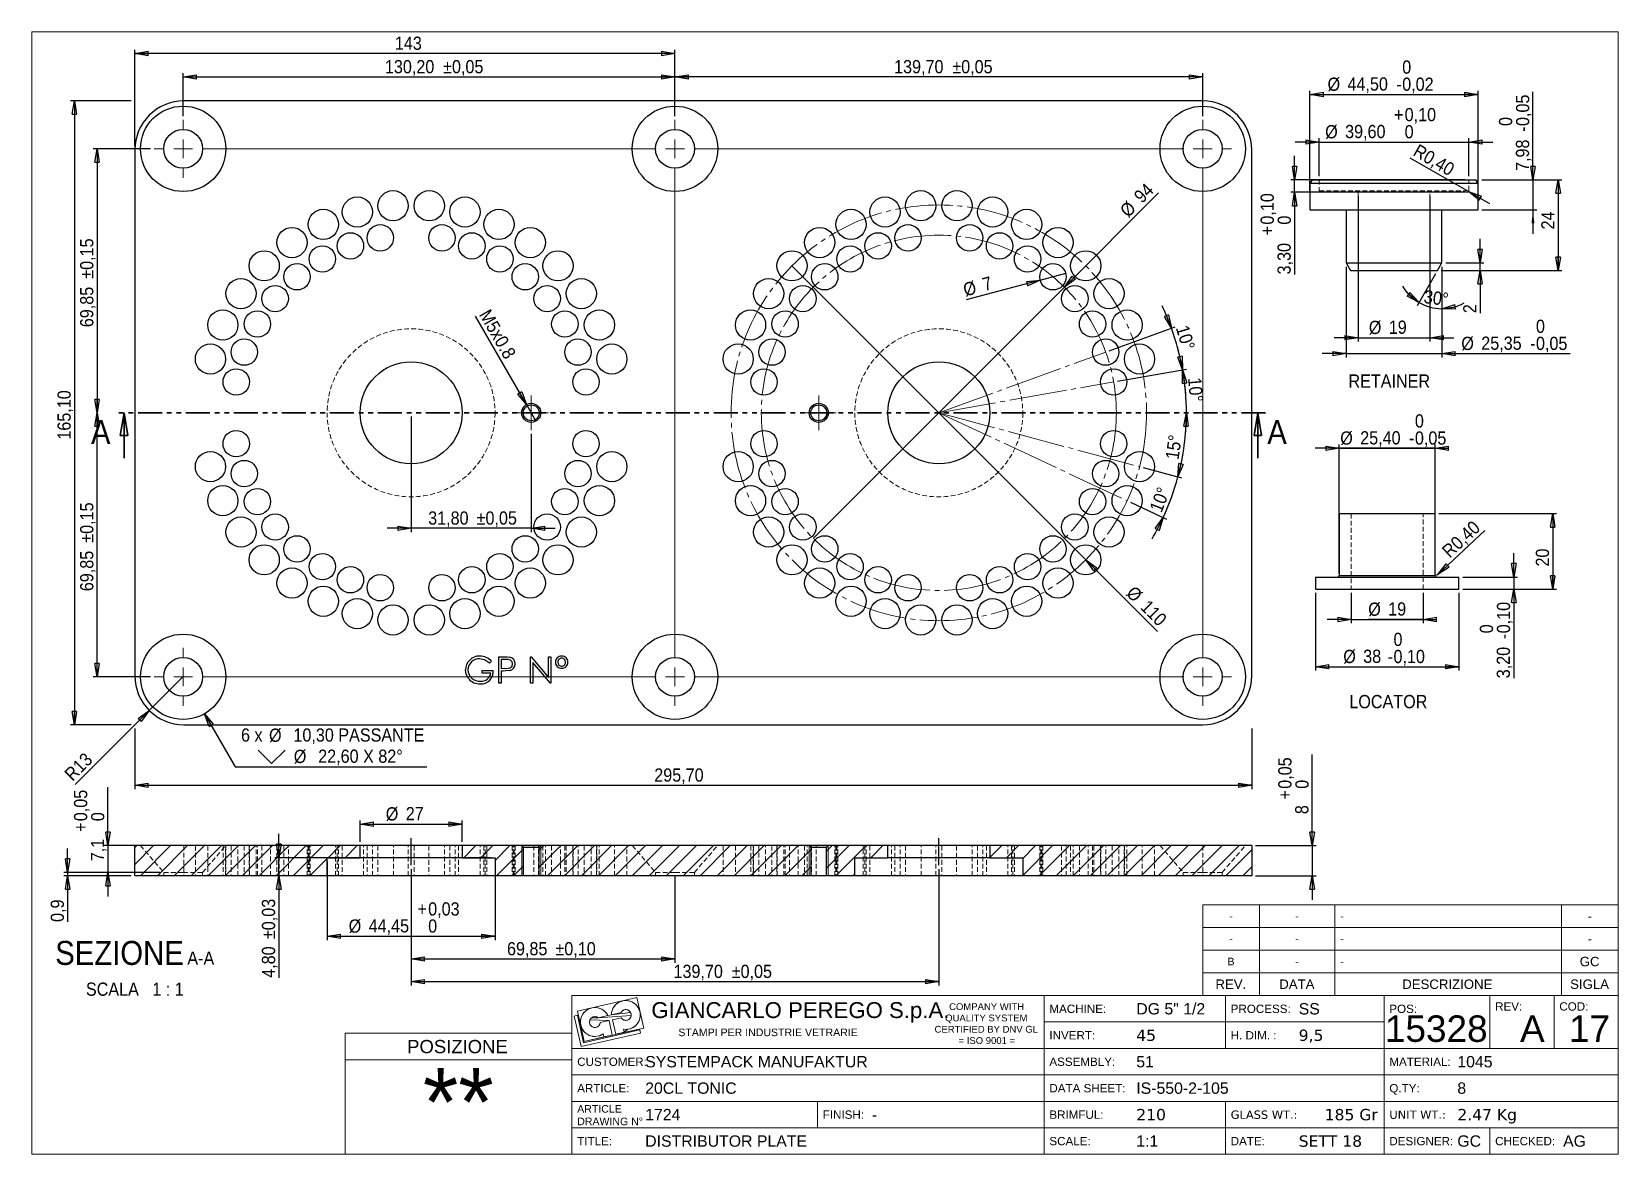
# Model space of a CAD drawing. Header units: millimetres. Extents: x 0 to 840, y 0 to 594.
import ezdxf

# ---------------------------------------------------------------- set-up
doc = ezdxf.new("R2010")
doc.units = ezdxf.units.MM
doc.header["$LTSCALE"] = 2
for name, pattern in [('SLD-Centro', [19.05, 15.24, -1.27, 1.27, -1.27]), ('SLD-Combinazione-di-due-tratteggi', [12.7, 6.35, -1.27, 1.27, -1.27, 1.27, -1.27]), ('SLD-Solido', [0]), ('SLD-Tratteggiato', [1.905, 1.27, -0.635])]:
    doc.linetypes.add(name, pattern=pattern)
for name, color, linetype in [('A', 1, 'SLD-Centro'), ('Q', 2, 'SLD-Solido'), ('S', 4, 'SLD-Solido')]:
    doc.layers.add(name, color=color, linetype=linetype)
doc.layers.add('D', color=3, linetype='SLD-Solido', lineweight=25)
doc.layers.add('SEZ', color=6, linetype='SLD-Combinazione-di-due-tratteggi', lineweight=35)
doc.styles.add('SLDTEXTSTYLE0', font='GOTHIC.TTF', dxfattribs={"width": 0.913})
doc.styles.add('SLDTEXTSTYLE1', font='ARIAL.TTF')
doc.styles.add('SLDTEXTSTYLE2', font='IDAUTOMATIONHC39M.TTF')
doc.styles.add('SLDTEXTSTYLE3', font='VERDANA.TTF')
doc.dimstyles.new('SLDDIMSTYLE0', dxfattribs={"dimtxt": 7, "dimasz": 7.112, "dimexe": 0, "dimexo": 0.0625, "dimgap": 1.75, "dimtad": 1, "dimlfac": 0.5, "dimrnd": 1e-09, "dimzin": 12, "dimdsep": 46, "dimtxsty": 'SLDTEXTSTYLE0', "dimblk1": 'NONE', "dimblk2": 'CLOSED', "dimsah": 1, "dimcen": 0, "dimadec": 0, "dimazin": 3, "dimtfac": 1, "dimtmove": 0, "dimatfit": 3, "dimldrblk": 'NONE', "dimfxl": 0, "dimfrac": 2, "dimtolj": 1, "dimtzin": 12, "dimarcsym": 0})
doc.dimstyles.new('SLDDIMSTYLE1', dxfattribs={"dimtxt": 7, "dimasz": 7.112, "dimexe": 0, "dimexo": 0.0625, "dimgap": 1.75, "dimtad": 1, "dimdec": 4, "dimzin": 12, "dimdsep": 46, "dimtxsty": 'SLDTEXTSTYLE0', "dimblk1": 'CLOSED', "dimblk2": 'CLOSED', "dimsah": 1, "dimcen": 0.09, "dimazin": 3, "dimtfac": 1, "dimtofl": 0, "dimtmove": 0, "dimatfit": 3, "dimldrblk": 'CLOSED', "dimfxl": 0, "dimfrac": 2, "dimtolj": 1, "dimtzin": 12, "dimarcsym": 0})
doc.dimstyles.new('SLDDIMSTYLE10', dxfattribs={"dimtxt": 7, "dimasz": 7.112, "dimexe": 0, "dimexo": 0.0625, "dimgap": 1.75, "dimtad": 1, "dimlfac": 0.5, "dimrnd": 1e-09, "dimzin": 12, "dimdsep": 46, "dimtxsty": 'SLDTEXTSTYLE0', "dimblk1": 'CLOSED', "dimblk2": 'CLOSED', "dimsah": 1, "dimcen": 0.09, "dimadec": 0, "dimazin": 3, "dimtol": 1, "dimtp": 0.03, "dimtfac": 1, "dimtmove": 0, "dimatfit": 0, "dimldrblk": 'CLOSED', "dimfxl": 0, "dimfrac": 2, "dimtolj": 1, "dimarcsym": 0})
doc.dimstyles.new('SLDDIMSTYLE11', dxfattribs={"dimtxt": 7, "dimasz": 7.112, "dimexe": 0, "dimexo": 0.0625, "dimgap": 1.75, "dimtad": 1, "dimlfac": 0.5, "dimrnd": 1e-09, "dimzin": 12, "dimdsep": 46, "dimtxsty": 'SLDTEXTSTYLE0', "dimblk1": 'CLOSED', "dimblk2": 'CLOSED', "dimsah": 1, "dimcen": 0.09, "dimadec": 0, "dimazin": 3, "dimtol": 1, "dimtp": 0.05, "dimtfac": 1, "dimtmove": 0, "dimatfit": 0, "dimldrblk": 'CLOSED', "dimfxl": 0, "dimfrac": 2, "dimtolj": 1, "dimarcsym": 0})
doc.dimstyles.new('SLDDIMSTYLE12', dxfattribs={"dimtxt": 7, "dimasz": 7.112, "dimexe": 0, "dimexo": 0.0625, "dimgap": 1.75, "dimtad": 1, "dimdec": 1, "dimlfac": 0.5, "dimrnd": 1e-09, "dimdsep": 46, "dimtxsty": 'SLDTEXTSTYLE0', "dimblk1": 'CLOSED', "dimblk2": 'CLOSED', "dimsah": 1, "dimcen": 0.09, "dimadec": 0, "dimazin": 2, "dimtfac": 1, "dimtdec": 1, "dimtmove": 0, "dimatfit": 0, "dimldrblk": 'CLOSED', "dimfxl": 0, "dimfrac": 2, "dimtolj": 1, "dimtzin": 12, "dimarcsym": 0})
doc.dimstyles.new('SLDDIMSTYLE13', dxfattribs={"dimtxt": 7, "dimasz": 7.112, "dimexe": 0, "dimexo": 0.0625, "dimgap": 1.75, "dimtad": 1, "dimdec": 1, "dimlfac": 0.5, "dimrnd": 1e-09, "dimzin": 12, "dimdsep": 46, "dimtxsty": 'SLDTEXTSTYLE0', "dimblk1": 'CLOSED', "dimblk2": 'CLOSED', "dimsah": 1, "dimcen": 0.09, "dimadec": 0, "dimazin": 3, "dimtol": 1, "dimtp": 0.05, "dimtfac": 1, "dimtmove": 0, "dimatfit": 0, "dimldrblk": 'CLOSED', "dimfxl": 0, "dimfrac": 2, "dimtolj": 1, "dimarcsym": 0})
doc.dimstyles.new('SLDDIMSTYLE14', dxfattribs={"dimtxt": 7, "dimasz": 7.112, "dimexe": 0, "dimexo": 0.0625, "dimgap": 1.75, "dimtad": 1, "dimlfac": 0.5, "dimrnd": 1e-09, "dimzin": 12, "dimdsep": 46, "dimtxsty": 'SLDTEXTSTYLE0', "dimblk1": 'CLOSED', "dimblk2": 'CLOSED', "dimsah": 1, "dimcen": 0.09, "dimadec": 0, "dimazin": 3, "dimtol": 1, "dimtp": 0.1, "dimtm": 0.1, "dimtfac": 1, "dimtofl": 0, "dimtmove": 0, "dimatfit": 3, "dimldrblk": 'CLOSED', "dimfxl": 0, "dimfrac": 2, "dimtolj": 1, "dimarcsym": 0})
doc.dimstyles.new('SLDDIMSTYLE15', dxfattribs={"dimtxt": 7, "dimasz": 7.112, "dimexe": 0, "dimexo": 0.0625, "dimgap": 1.75, "dimtad": 1, "dimlfac": 0.5, "dimrnd": 1e-09, "dimzin": 12, "dimdsep": 46, "dimtxsty": 'SLDTEXTSTYLE0', "dimblk1": 'CLOSED', "dimblk2": 'CLOSED', "dimsah": 1, "dimcen": 0.09, "dimadec": 0, "dimazin": 3, "dimtol": 1, "dimtp": 0.1, "dimtfac": 1, "dimtmove": 0, "dimatfit": 0, "dimldrblk": 'CLOSED', "dimfxl": 0, "dimfrac": 2, "dimtolj": 1, "dimarcsym": 0})
doc.dimstyles.new('SLDDIMSTYLE16', dxfattribs={"dimtxt": 7, "dimasz": 7.112, "dimexe": 0, "dimexo": 0.0625, "dimgap": 1.75, "dimtad": 1, "dimlfac": 0.5, "dimrnd": 1e-09, "dimzin": 12, "dimdsep": 46, "dimtxsty": 'SLDTEXTSTYLE0', "dimblk1": 'CLOSED', "dimsah": 1, "dimcen": 0.09, "dimadec": 0, "dimazin": 3, "dimtol": 1, "dimtm": 0.05, "dimtfac": 1, "dimtmove": 0, "dimatfit": 0, "dimldrblk": 'CLOSED', "dimfxl": 0, "dimfrac": 2, "dimtolj": 1, "dimarcsym": 0})
doc.dimstyles.new('SLDDIMSTYLE17', dxfattribs={"dimtxt": 7, "dimasz": 7.112, "dimexe": 0, "dimexo": 0.0625, "dimgap": 1.75, "dimtad": 1, "dimlfac": 0.5, "dimrnd": 1e-09, "dimdsep": 46, "dimtxsty": 'SLDTEXTSTYLE0', "dimblk1": 'CLOSED', "dimblk2": 'CLOSED', "dimsah": 1, "dimcen": 0, "dimadec": 0, "dimazin": 2, "dimtfac": 1, "dimtofl": 0, "dimtmove": 1, "dimatfit": 3, "dimldrblk": 'CLOSED', "dimfxl": 0, "dimfrac": 2, "dimtolj": 1, "dimtzin": 12, "dimarcsym": 0})
doc.dimstyles.new('SLDDIMSTYLE18', dxfattribs={"dimtxt": 7, "dimasz": 7.112, "dimexe": 0, "dimexo": 0.0625, "dimgap": 1.75, "dimtad": 1, "dimlfac": 0.5, "dimrnd": 1e-09, "dimzin": 12, "dimdsep": 46, "dimtxsty": 'SLDTEXTSTYLE0', "dimblk1": 'CLOSED', "dimblk2": 'CLOSED', "dimsah": 1, "dimcen": 0.09, "dimadec": 0, "dimazin": 3, "dimtfac": 1, "dimtmove": 0, "dimatfit": 0, "dimldrblk": 'CLOSED', "dimfxl": 0, "dimfrac": 2, "dimtolj": 1, "dimtzin": 12, "dimarcsym": 0})
doc.dimstyles.new('SLDDIMSTYLE19', dxfattribs={"dimtxt": 7, "dimasz": 7.112, "dimexe": 0, "dimexo": 0.0625, "dimgap": 1.75, "dimtad": 1, "dimdec": 4, "dimzin": 12, "dimdsep": 46, "dimtxsty": 'SLDTEXTSTYLE0', "dimblk1": 'CLOSED', "dimblk2": 'CLOSED', "dimsah": 1, "dimcen": 0.09, "dimazin": 3, "dimtfac": 1, "dimtofl": 0, "dimtmove": 0, "dimatfit": 3, "dimldrblk": 'CLOSED', "dimfxl": 0, "dimfrac": 2, "dimtolj": 1, "dimtzin": 12, "dimarcsym": 0})
doc.dimstyles.new('SLDDIMSTYLE2', dxfattribs={"dimtxt": 7, "dimasz": 7.112, "dimexe": 0, "dimexo": 0.0625, "dimgap": 1.75, "dimtad": 1, "dimlfac": 0.5, "dimrnd": 1e-09, "dimzin": 12, "dimdsep": 46, "dimtxsty": 'SLDTEXTSTYLE0', "dimblk1": 'CLOSED', "dimblk2": 'CLOSED', "dimsah": 1, "dimcen": 0.09, "dimadec": 0, "dimazin": 3, "dimtfac": 1, "dimtofl": 0, "dimtmove": 0, "dimatfit": 3, "dimldrblk": 'CLOSED', "dimfxl": 0, "dimfrac": 2, "dimtolj": 1, "dimtzin": 12, "dimarcsym": 0})
doc.dimstyles.new('SLDDIMSTYLE20', dxfattribs={"dimtxt": 7, "dimasz": 7.112, "dimexe": 0, "dimexo": 0.0625, "dimgap": 1.75, "dimtad": 1, "dimlfac": 0.5, "dimrnd": 1e-09, "dimzin": 12, "dimdsep": 46, "dimtxsty": 'SLDTEXTSTYLE0', "dimblk1": 'CLOSED', "dimblk2": 'CLOSED', "dimsah": 1, "dimcen": 0.09, "dimadec": 0, "dimazin": 3, "dimtol": 1, "dimtm": 0.05, "dimtfac": 1, "dimtmove": 0, "dimatfit": 0, "dimldrblk": 'CLOSED', "dimfxl": 0, "dimfrac": 2, "dimtolj": 1, "dimarcsym": 0})
doc.dimstyles.new('SLDDIMSTYLE21', dxfattribs={"dimtxt": 7, "dimasz": 7.112, "dimexe": 0, "dimexo": 0.0625, "dimgap": 1.75, "dimtad": 1, "dimlfac": 0.5, "dimrnd": 1e-09, "dimzin": 12, "dimdsep": 46, "dimtxsty": 'SLDTEXTSTYLE0', "dimblk1": 'CLOSED', "dimblk2": 'CLOSED', "dimsah": 1, "dimcen": 0.09, "dimadec": 0, "dimazin": 3, "dimtol": 1, "dimtm": 0.02, "dimtfac": 1, "dimtofl": 0, "dimtmove": 0, "dimatfit": 3, "dimldrblk": 'CLOSED', "dimfxl": 0, "dimfrac": 2, "dimtolj": 1, "dimarcsym": 0})
doc.dimstyles.new('SLDDIMSTYLE22', dxfattribs={"dimtxt": 7, "dimasz": 7.112, "dimexe": 0, "dimexo": 0.0625, "dimgap": 1.75, "dimtad": 1, "dimlfac": 0.5, "dimrnd": 1e-09, "dimzin": 12, "dimdsep": 46, "dimtxsty": 'SLDTEXTSTYLE0', "dimblk1": 'CLOSED', "dimblk2": 'CLOSED', "dimsah": 1, "dimcen": 0.09, "dimadec": 0, "dimazin": 3, "dimtol": 1, "dimtm": 0.1, "dimtfac": 1, "dimtmove": 0, "dimatfit": 0, "dimldrblk": 'CLOSED', "dimfxl": 0, "dimfrac": 2, "dimtolj": 1, "dimarcsym": 0})
doc.dimstyles.new('SLDDIMSTYLE23', dxfattribs={"dimtxt": 7, "dimasz": 7.112, "dimexe": 0, "dimexo": 0.0625, "dimgap": 1.75, "dimtad": 1, "dimlfac": 0.5, "dimrnd": 1e-09, "dimzin": 12, "dimdsep": 46, "dimtxsty": 'SLDTEXTSTYLE0', "dimblk1": 'CLOSED', "dimblk2": 'CLOSED', "dimsah": 1, "dimcen": 0.09, "dimadec": 0, "dimazin": 3, "dimtol": 1, "dimtm": 0.1, "dimtfac": 1, "dimtofl": 0, "dimtmove": 0, "dimatfit": 3, "dimldrblk": 'CLOSED', "dimfxl": 0, "dimfrac": 2, "dimtolj": 1, "dimarcsym": 0})
doc.dimstyles.new('SLDDIMSTYLE24', dxfattribs={"dimtxt": 7, "dimasz": 7.112, "dimexe": 0, "dimexo": 0.0625, "dimgap": 1.75, "dimtad": 1, "dimlfac": 0.5, "dimrnd": 1e-09, "dimdsep": 46, "dimtxsty": 'SLDTEXTSTYLE0', "dimblk1": 'CLOSED', "dimblk2": 'CLOSED', "dimsah": 1, "dimcen": 0, "dimadec": 0, "dimazin": 2, "dimtfac": 1, "dimtofl": 0, "dimtmove": 0, "dimatfit": 3, "dimldrblk": 'CLOSED', "dimfxl": 0, "dimfrac": 2, "dimtolj": 1, "dimtzin": 12, "dimarcsym": 0})
doc.dimstyles.new('SLDDIMSTYLE3', dxfattribs={"dimtxt": 7, "dimasz": 7.112, "dimexe": 0, "dimexo": 0.0625, "dimgap": 1.75, "dimtad": 1, "dimlfac": 0.5, "dimrnd": 1e-09, "dimzin": 12, "dimdsep": 46, "dimtxsty": 'SLDTEXTSTYLE0', "dimblk1": 'CLOSED', "dimblk2": 'CLOSED', "dimsah": 1, "dimcen": 0, "dimadec": 0, "dimazin": 3, "dimtfac": 1, "dimtofl": 0, "dimtmove": 0, "dimatfit": 3, "dimldrblk": 'CLOSED', "dimfxl": 0, "dimfrac": 2, "dimtolj": 1, "dimtzin": 12, "dimarcsym": 0})
doc.dimstyles.new('SLDDIMSTYLE4', dxfattribs={"dimtxt": 7, "dimasz": 7.112, "dimexe": 0, "dimexo": 0.0625, "dimgap": 1.75, "dimtad": 1, "dimlfac": 0.5, "dimrnd": 1e-09, "dimzin": 12, "dimdsep": 46, "dimtxsty": 'SLDTEXTSTYLE0', "dimblk1": 'NONE', "dimblk2": 'CLOSED', "dimsah": 1, "dimcen": 0, "dimadec": 0, "dimazin": 3, "dimtfac": 1, "dimtmove": 0, "dimatfit": 3, "dimldrblk": 'NONE', "dimfxl": 0, "dimfrac": 2, "dimtolj": 1, "dimtzin": 12, "dimarcsym": 0})
doc.dimstyles.new('SLDDIMSTYLE5', dxfattribs={"dimtxt": 7, "dimasz": 7.112, "dimexe": 0, "dimexo": 0.0625, "dimgap": 1.75, "dimtad": 0, "dimtih": 1, "dimtoh": 1, "dimlfac": 0.5, "dimrnd": 1e-09, "dimzin": 4, "dimdsep": 46, "dimtxsty": 'SLDTEXTSTYLE0', "dimblk1": 'CLOSED', "dimblk2": 'CLOSED', "dimsah": 1, "dimcen": 0, "dimadec": 0, "dimazin": 1, "dimtfac": 1, "dimtofl": 0, "dimtmove": 0, "dimatfit": 3, "dimldrblk": 'CLOSED', "dimfxl": 0, "dimfrac": 2, "dimtolj": 1, "dimtzin": 12, "dimarcsym": 0})
doc.dimstyles.new('SLDDIMSTYLE6', dxfattribs={"dimtxt": 7, "dimasz": 7.112, "dimexe": 0, "dimexo": 0.0625, "dimgap": 1.75, "dimtad": 1, "dimlfac": 0.5, "dimrnd": 1e-09, "dimzin": 12, "dimdsep": 46, "dimtxsty": 'SLDTEXTSTYLE0', "dimblk1": 'CLOSED', "dimblk2": 'CLOSED', "dimsah": 1, "dimcen": 0.09, "dimadec": 0, "dimazin": 3, "dimtol": 1, "dimtp": 0.05, "dimtm": 0.05, "dimtfac": 1, "dimtofl": 0, "dimtmove": 0, "dimatfit": 3, "dimldrblk": 'CLOSED', "dimfxl": 0, "dimfrac": 2, "dimtolj": 1, "dimarcsym": 0})
doc.dimstyles.new('SLDDIMSTYLE7', dxfattribs={"dimtxt": 7, "dimasz": 7.112, "dimexe": 0, "dimexo": 0.0625, "dimgap": 1.75, "dimtad": 1, "dimlfac": 0.5, "dimrnd": 1e-09, "dimzin": 12, "dimdsep": 46, "dimtxsty": 'SLDTEXTSTYLE0', "dimblk1": 'CLOSED', "dimblk2": 'CLOSED', "dimsah": 1, "dimcen": 0.09, "dimadec": 0, "dimazin": 3, "dimtol": 1, "dimtp": 0.05, "dimtm": 0.05, "dimtfac": 1, "dimtmove": 0, "dimatfit": 0, "dimldrblk": 'CLOSED', "dimfxl": 0, "dimfrac": 2, "dimtolj": 1, "dimarcsym": 0})
doc.dimstyles.new('SLDDIMSTYLE8', dxfattribs={"dimtxt": 7, "dimasz": 7.112, "dimexe": 0, "dimexo": 0.0625, "dimgap": 1.75, "dimtad": 1, "dimlfac": 0.5, "dimrnd": 1e-09, "dimzin": 12, "dimdsep": 46, "dimtxsty": 'SLDTEXTSTYLE0', "dimblk1": 'CLOSED', "dimblk2": 'CLOSED', "dimsah": 1, "dimcen": 0.09, "dimadec": 0, "dimazin": 3, "dimtol": 1, "dimtp": 0.15, "dimtm": 0.15, "dimtfac": 1, "dimtofl": 0, "dimtmove": 0, "dimatfit": 3, "dimldrblk": 'CLOSED', "dimfxl": 0, "dimfrac": 2, "dimtolj": 1, "dimarcsym": 0})
doc.dimstyles.new('SLDDIMSTYLE9', dxfattribs={"dimtxt": 7, "dimasz": 7.112, "dimexe": 0, "dimexo": 0.0625, "dimgap": 1.75, "dimtad": 1, "dimlfac": 0.5, "dimrnd": 1e-09, "dimzin": 12, "dimdsep": 46, "dimtxsty": 'SLDTEXTSTYLE0', "dimblk1": 'CLOSED', "dimblk2": 'CLOSED', "dimsah": 1, "dimcen": 0.09, "dimadec": 0, "dimazin": 3, "dimtol": 1, "dimtp": 0.03, "dimtm": 0.03, "dimtfac": 1, "dimtmove": 0, "dimatfit": 0, "dimldrblk": 'CLOSED', "dimfxl": 0, "dimfrac": 2, "dimtolj": 1, "dimarcsym": 0})

msp = doc.modelspace()

# ---------------------------------------------------------------- texts
for s, insert, char_height, attachment_point, style in [('RETAINER', (697.17129, 412.6886), 7, 1, 'SLDTEXTSTYLE0'), ('LOCATOR', (697.6376, 243.05467), 7, 1, 'SLDTEXTSTYLE0'), ('-', (634.98119, 128.00688), 4, 2, 'SLDTEXTSTYLE1'), ('-', (669.98119, 128.00688), 4, 2, 'SLDTEXTSTYLE1'), ('-', (692.82208, 128.00688), 4, 1, 'SLDTEXTSTYLE1'), ('-', (824.97097, 128.50428), 5, 2, 'SLDTEXTSTYLE1'), ('-', (634.98119, 116.00688), 4, 2, 'SLDTEXTSTYLE1'), ('-', (669.98119, 116.00688), 4, 2, 'SLDTEXTSTYLE1'), ('-', (692.82208, 116.00688), 4, 1, 'SLDTEXTSTYLE1'), ('-', (824.97097, 116.50428), 5, 2, 'SLDTEXTSTYLE1'), ('B', (635.00345, 104.00688), 4, 2, 'SLDTEXTSTYLE1'), ('-', (669.98119, 104.00688), 4, 2, 'SLDTEXTSTYLE1'), ('-', (692.82208, 104.00688), 4, 1, 'SLDTEXTSTYLE1'), ('GC', (824.86579, 104.50428), 5, 2, 'SLDTEXTSTYLE1'), ('REV.', (634.89761, 92.50428), 5, 2, 'SLDTEXTSTYLE1'), ('DATA', (669.84649, 92.50428), 5, 2, 'SLDTEXTSTYLE1'), ('DESCRIZIONE', (749.51114, 92.50428), 5, 2, 'SLDTEXTSTYLE1'), ('SIGLA', (824.825, 92.50428), 5, 2, 'SLDTEXTSTYLE1'), (' GIANCARLO PEREGO S.p.A.', (324.82208, 80.49545), 8.4, 1, 'SLDTEXTSTYLE1'), ('MACHINE:', (538.82208, 79.1719), 4.4, 1, 'SLDTEXTSTYLE1'), ('DG 5" 1/2', (584.82208, 80.00168), 6, 1, 'SLDTEXTSTYLE1'), ('PROCESS:', (634.82208, 79.1719), 4.4, 1, 'SLDTEXTSTYLE1'), ('SS', (670.82208, 80.00168), 6, 1, 'SLDTEXTSTYLE1'), ('POS:', (718.82208, 79.1719), 4.4, 1, 'SLDTEXTSTYLE1'), ('REV:', (774.82208, 80.43796), 4.4, 1, 'SLDTEXTSTYLE1'), ('COD:', (808.82208, 80.43796), 4.4, 1, 'SLDTEXTSTYLE1'), ('15328', (770.84565, 73.48089), 14, 3, 'SLDTEXTSTYLE1'), ('A', (801.05974, 73.48089), 14, 3, 'SLDTEXTSTYLE1'), ('17', (835.66145, 73.48089), 14, 3, 'SLDTEXTSTYLE1'), ('POSIZIONE', (225.42318, 60.49908), 7, 2, 'SLDTEXTSTYLE1'), ('STAMPI PER INDUSTRIE VETRARIE', (437.37962, 66.50688), 4, 3, 'SLDTEXTSTYLE1'), ('INVERT: ', (538.82208, 65.1719), 4.4, 1, 'SLDTEXTSTYLE1'), ('45', (584.82208, 65.98797), 6, 1, 'SLDTEXTSTYLE3'), ('H. DIM. :', (634.82208, 65.1719), 4.4, 1, 'SLDTEXTSTYLE1'), ('9,5', (670.82208, 65.98797), 6, 1, 'SLDTEXTSTYLE3'), ('CUSTOMER:', (288.82208, 51.1719), 4.4, 1, 'SLDTEXTSTYLE1'), ('SYSTEMPACK MANUFAKTUR', (324.82208, 52.00168), 6, 1, 'SLDTEXTSTYLE1'), ('ASSEMBLY: ', (538.82208, 51.1719), 4.4, 1, 'SLDTEXTSTYLE1'), ('51', (584.82208, 52.00168), 6, 1, 'SLDTEXTSTYLE1'), ('MATERIAL:', (718.82208, 51.1719), 4.4, 1, 'SLDTEXTSTYLE1'), ('1045', (754.82208, 52.00168), 6, 1, 'SLDTEXTSTYLE1'), ('**', (225.87208, 45.60523), 36, 2, 'SLDTEXTSTYLE2'), ('ARTICLE:', (288.82208, 37.1719), 4.4, 1, 'SLDTEXTSTYLE1'), ('20CL TONIC', (324.82208, 38.00168), 6, 1, 'SLDTEXTSTYLE1'), ('DATA SHEET:', (538.82208, 37.1719), 4.4, 1, 'SLDTEXTSTYLE1'), ('IS-550-2-105', (584.82208, 38.00168), 6, 1, 'SLDTEXTSTYLE1'), ('Q.TY: ', (718.82208, 37.1719), 4.4, 1, 'SLDTEXTSTYLE1'), ('8', (754.82208, 38.00168), 6, 1, 'SLDTEXTSTYLE1'), ('1724', (324.82208, 24.00168), 6, 1, 'SLDTEXTSTYLE1'), ('FINISH:', (418.82208, 23.1719), 4.4, 1, 'SLDTEXTSTYLE1'), ('-', (444.82208, 24.00168), 6, 1, 'SLDTEXTSTYLE1'), ('BRIMFUL: ', (538.82208, 23.1719), 4.4, 1, 'SLDTEXTSTYLE1'), ('210', (584.82208, 23.98797), 6, 1, 'SLDTEXTSTYLE3'), ('GLASS WT.:', (634.82208, 23.16184), 4.4, 1, 'SLDTEXTSTYLE3'), ('185 Gr', (712.68041, 23.98797), 6, 3, 'SLDTEXTSTYLE3'), ('UNIT WT.: ', (718.82208, 23.16184), 4.4, 1, 'SLDTEXTSTYLE3'), ('2.47 Kg', (754.82208, 23.98797), 6, 1, 'SLDTEXTSTYLE3'), ('TITLE:', (288.82208, 9.1719), 4.4, 1, 'SLDTEXTSTYLE1'), ('DISTRIBUTOR PLATE', (324.82208, 10.00168), 6, 1, 'SLDTEXTSTYLE1'), ('SCALE: ', (538.82208, 9.1719), 4.4, 1, 'SLDTEXTSTYLE1'), ('1:1', (584.82208, 10.00168), 6, 1, 'SLDTEXTSTYLE1'), ('DATE:', (634.82208, 9.1719), 4.4, 1, 'SLDTEXTSTYLE1'), ('SETT 18', (670.82208, 9.98797), 6, 1, 'SLDTEXTSTYLE3'), ('DESIGNER:', (718.82208, 9.1719), 4.4, 1, 'SLDTEXTSTYLE1'), ('GC', (754.82208, 10.00168), 6, 1, 'SLDTEXTSTYLE1'), ('CHECKED:', (774.82208, 9.1719), 4.4, 1, 'SLDTEXTSTYLE1'), ('AG', (810.82208, 10.00168), 6, 1, 'SLDTEXTSTYLE1')]:
    msp.add_mtext(s, dxfattribs=dict(insert=insert, char_height=char_height, attachment_point=attachment_point, style=style))
at = {"layer": 'SEZ', "char_height": 12.7, "attachment_point": 1, "style": 'SLDTEXTSTYLE0'}
for insert in [(31.4, 388.50465), (654.19686, 388.50465)]:
    msp.add_mtext('A', dxfattribs=dict(at, insert=insert))

# ---------------------------------------------------------------- blocks, each defined once
blk = doc.blocks.new('SW_NOTE_0')
at = {"color": 0, "char_height": 4, "attachment_point": 1, "style": 'SLDTEXTSTYLE1'}
for s, insert in [('ARTICLE', (0, 5.16)), ('DRAWING N°', (0, -1.48))]:
    blk.add_mtext(s, dxfattribs=dict(at, insert=insert))
blk = doc.blocks.new('SW_NOTE_1')
at = {"color": 0, "char_height": 3.6, "attachment_point": 2, "style": 'SLDTEXTSTYLE1'}
for s, insert in [('COMPANY WITH', (20.11, 4.64)), ('CERTIFIED BY DNV GL', (19.94, -7.31)), ('QUALITY SYSTEM', (19.98, -1.34)), ('= ISO 9001 =', (20.24, -13.29))]:
    blk.add_mtext(s, dxfattribs=dict(at, insert=insert))
blk = doc.blocks.new('_CLOSED')
at = {"color": 0, "linetype": 'ByBlock', "lineweight": -2}
for p, q in [((-1, 0.166667), (0, 0)), ((-1, 0.166667), (-1, -0.166667)), ((0, 0), (-1, -0.166667)), ((0, 0), (-1, 0))]:
    blk.add_line(p, q, dxfattribs=at)
blk = doc.blocks.new('_D')
at = {"layer": 'Q'}
for q in [(402.51, 470.14), (596.08, 276.57)]:
    blk.add_line((558.08, 314.58), q, dxfattribs=at)
at = {"layer": 'Q', "xscale": 7.112, "yscale": 7.112, "rotation": 135.0000000000002}
blk.add_blockref('_CLOSED', (558.08, 314.58), dxfattribs=at)
at = {"layer": 'Q', "char_height": 7, "attachment_point": 1, "rotation": 315, "style": 'SLDTEXTSTYLE0'}
for s, insert in [('%%c', (583.97, 301.33)), ('110', (591.51, 293.94))]:
    blk.add_mtext(s, dxfattribs=dict(at, insert=insert))
blk = doc.blocks.new('_NONE')
blk = doc.blocks.new('_D_1')
at = {"layer": 'Q'}
for q in [(596.65, 508.72), (413.83, 325.89)]:
    blk.add_line((546.76, 458.83), q, dxfattribs=at)
at = {"layer": 'Q', "xscale": 7.112, "yscale": 7.112, "rotation": 225.0000000000005}
blk.add_blockref('_CLOSED', (546.76, 458.83), dxfattribs=at)
at = {"layer": 'Q', "char_height": 7, "attachment_point": 1, "rotation": 45, "style": 'SLDTEXTSTYLE0'}
for s, insert in [('94', (582.94, 507.8)), ('%%c', (575.55, 500.26))]:
    blk.add_mtext(s, dxfattribs=dict(at, insert=insert))
blk = doc.blocks.new('_D_2')
at = {"layer": 'Q'}
blk.add_line((574.84, 409.03), (611.36, 415.47), dxfattribs=at)
for start, end in [(10, 15.54613), (0, 10), (354.45387, 0)]:
    blk.add_arc((480.29, 392.36), 131.09, start, end, dxfattribs=at)
at = {"layer": 'Q', "xscale": 7.112, "yscale": 7.112}
for p, rotation in [((609.39, 415.12), 281.5527441829682), ((611.38, 392.36), 88.44725581703236)]:
    blk.add_blockref('_CLOSED', p, dxfattribs=dict(at, rotation=rotation))
at = {"layer": 'Q', "insert": (619.21, 411.36), "char_height": 7, "attachment_point": 1, "rotation": 274.90935, "style": 'SLDTEXTSTYLE0'}
blk.add_mtext('10°', dxfattribs=at)
blk = doc.blocks.new('_D_3')
at = {"layer": 'Q'}
for p, q in [((570.5, 425.19), (605.36, 437.88)), ((574.84, 409.03), (611.36, 415.47))]:
    blk.add_line(p, q, dxfattribs=at)
for start, end in [(20, 25.54613), (10, 20), (4.45387, 10)]:
    blk.add_arc((480.29, 392.36), 131.09, start, end, dxfattribs=at)
at = {"layer": 'Q', "xscale": 7.112, "yscale": 7.112}
for p, rotation in [((603.48, 437.19), 291.5527441829676), ((609.39, 415.12), 98.44725581703177)]:
    blk.add_blockref('_CLOSED', p, dxfattribs=dict(at, rotation=rotation))
at = {"layer": 'Q', "insert": (612.38, 439.38), "char_height": 7, "attachment_point": 1, "rotation": 286.71497, "style": 'SLDTEXTSTYLE0'}
blk.add_mtext('10°', dxfattribs=at)
blk = doc.blocks.new('_D_4')
at = {"layer": 'Q'}
blk.add_line((588.48, 363.37), (608.85, 357.91), dxfattribs=at)
blk.add_arc((480.29, 392.36), 131.09, 345, 0, dxfattribs=at)
at = {"layer": 'Q', "xscale": 7.112, "yscale": 7.112}
for p, rotation in [((611.38, 392.36), 88.44725581703236), ((606.91, 358.43), 256.5527441829686)]:
    blk.add_blockref('_CLOSED', p, dxfattribs=dict(at, rotation=rotation))
at = {"layer": 'Q', "insert": (600.25, 368.27), "char_height": 7, "attachment_point": 1, "rotation": 81.94142, "style": 'SLDTEXTSTYLE0'}
blk.add_mtext('15°', dxfattribs=at)
blk = doc.blocks.new('_D_5')
at = {"layer": 'Q'}
for p, q in [((588.48, 363.37), (608.85, 357.91)), ((581.8, 345.03), (600.91, 336.12))]:
    blk.add_line(p, q, dxfattribs=at)
for start, end in [(345, 350.54613), (335, 345), (329.45387, 335)]:
    blk.add_arc((480.29, 392.36), 131.09, start, end, dxfattribs=at)
at = {"layer": 'Q', "xscale": 7.112, "yscale": 7.112}
for p, rotation in [((606.91, 358.43), 256.5527441829686), ((599.1, 336.96), 63.4472558170325)]:
    blk.add_blockref('_CLOSED', p, dxfattribs=dict(at, rotation=rotation))
at = {"layer": 'Q', "insert": (591.64, 341.65), "char_height": 7, "attachment_point": 1, "rotation": 68.81116, "style": 'SLDTEXTSTYLE0'}
blk.add_mtext('10°', dxfattribs=at)
blk = doc.blocks.new('_D_6')
at = {"layer": 'Q'}
for p, q in [((54.59, 225.26), (54.59, 193.26)), ((645.99, 225.26), (645.99, 193.26)), ((54.59, 195.26), (645.99, 195.26))]:
    blk.add_line(p, q, dxfattribs=at)
at = {"layer": 'Q', "xscale": 7.112, "yscale": 7.112, "rotation": 180.0000000000004}
blk.add_blockref('_CLOSED', (54.59, 195.26, -1.9), dxfattribs=at)
at = {"layer": 'Q', "xscale": 7.112, "yscale": 7.112}
blk.add_blockref('_CLOSED', (645.99, 195.26, -1.9), dxfattribs=at)
at = {"layer": 'Q', "insert": (329.62, 204.2), "char_height": 7, "attachment_point": 1, "style": 'SLDTEXTSTYLE0'}
blk.add_mtext('295,70', dxfattribs=at)
blk = doc.blocks.new('_D_7')
at = {"layer": 'Q'}
for p, q in [((52.59, 557.46), (20.59, 557.46)), ((22.59, 557.46), (22.59, 227.26)), ((52.59, 227.26), (20.59, 227.26))]:
    blk.add_line(p, q, dxfattribs=at)
at = {"layer": 'Q', "xscale": 7.112, "yscale": 7.112}
for p, rotation in [((22.59, 557.46, -1.9), 90.0000000000004), ((22.59, 227.26, -1.9), 270.0000000000004)]:
    blk.add_blockref('_CLOSED', p, dxfattribs=dict(at, rotation=rotation))
at = {"layer": 'Q', "insert": (13.65, 378.15), "char_height": 7, "attachment_point": 1, "rotation": 90, "style": 'SLDTEXTSTYLE0'}
blk.add_mtext('165,10', dxfattribs=at)
blk = doc.blocks.new('_D_8')
at = {"layer": 'Q'}
for q in [(80.59, 253.26), (23.03, 195.69)]:
    blk.add_line((62.21, 234.88), q, dxfattribs=at)
at = {"layer": 'Q', "xscale": 7.112, "yscale": 7.112, "rotation": 45.00000000000013}
blk.add_blockref('_CLOSED', (62.21, 234.88, -1.9), dxfattribs=at)
at = {"layer": 'Q', "insert": (16.72, 202.01), "char_height": 7, "attachment_point": 1, "rotation": 45, "style": 'SLDTEXTSTYLE0'}
blk.add_mtext('R13', dxfattribs=at)
blk = doc.blocks.new('_D_9')
at = {"layer": 'Q'}
for q in [(235, 443.44), (266.99, 388.03)]:
    blk.add_line((261.99, 396.69), q, dxfattribs=at)
at = {"layer": 'Q', "xscale": 7.112, "yscale": 7.112, "rotation": 300.0000000000006}
blk.add_blockref('_CLOSED', (261.99, 396.69, 13.12), dxfattribs=at)
at = {"layer": 'Q', "insert": (242.71, 447.89), "char_height": 7, "attachment_point": 1, "rotation": 300, "style": 'SLDTEXTSTYLE0'}
blk.add_mtext('M5x0.8', dxfattribs=at)
blk = doc.blocks.new('SW_SYMBOL_HOLE_SINK')
at = {"layer": 'Q', "color": 0}
for p, q in [((0, 1750), (1600, 150)), ((1600, 150), (3200, 1750))]:
    blk.add_line(p, q, dxfattribs=at)
blk = doc.blocks.new('_D_10')
at = {"layer": 'Q'}
for p, q in [((91.49, 233.09), (107.65, 205.1)), ((107.65, 205.1), (209.17, 205.1))]:
    blk.add_line(p, q, dxfattribs=at)
at = {"layer": 'Q', "xscale": 7.112, "yscale": 7.112, "rotation": 120.0000000000003}
blk.add_blockref('_CLOSED', (91.49, 233.09, -2.1), dxfattribs=at)
at = {"layer": 'Q', "xscale": 0.004470703125, "yscale": 0.004470703125, "zscale": 0.004470703125}
blk.add_blockref('SW_SYMBOL_HOLE_SINK', (119.88, 206.07), dxfattribs=at)
at = {"layer": 'Q', "char_height": 7, "attachment_point": 1, "style": 'SLDTEXTSTYLE0'}
for s, insert in [('6 x ', (110.83, 225.37)), ('%%c', (125.66, 225.26)), (' 10,30 PASSANTE', (136.21, 225.37)), ('%%c', (138.77, 214.04)), (' 22,60 X 82°', (149.32, 214.15))]:
    blk.add_mtext(s, dxfattribs=dict(at, insert=insert))
blk = doc.blocks.new('_D_11')
at = {"layer": 'Q'}
for p, q in [((340.59, 549.36), (340.59, 572.1)), ((619.99, 549.36), (619.99, 572.1)), ((619.99, 570.1), (340.59, 570.1))]:
    blk.add_line(p, q, dxfattribs=at)
at = {"layer": 'Q', "xscale": 7.112, "yscale": 7.112, "rotation": 180.0000000000004}
blk.add_blockref('_CLOSED', (340.59, 570.1, 14.1), dxfattribs=at)
at = {"layer": 'Q', "xscale": 7.112, "yscale": 7.112}
blk.add_blockref('_CLOSED', (619.99, 570.1, 14.1), dxfattribs=at)
at = {"layer": 'Q', "char_height": 7, "attachment_point": 1, "style": 'SLDTEXTSTYLE0'}
for s, insert in [('139,70', (456.61, 579.04)), (' ±0,05', (485.06, 579.04))]:
    blk.add_mtext(s, dxfattribs=dict(at, insert=insert))
blk = doc.blocks.new('_D_12')
at = {"layer": 'Q'}
for p, q in [((80.19, 549.36), (80.19, 572.1)), ((340.59, 549.36), (340.59, 572.1)), ((80.19, 570.1), (340.59, 570.1))]:
    blk.add_line(p, q, dxfattribs=at)
at = {"layer": 'Q', "xscale": 7.112, "yscale": 7.112, "rotation": 180.0000000000004}
blk.add_blockref('_CLOSED', (80.19, 570.1, 14.1), dxfattribs=at)
at = {"layer": 'Q', "xscale": 7.112, "yscale": 7.112}
blk.add_blockref('_CLOSED', (340.59, 570.1, 14.1), dxfattribs=at)
at = {"layer": 'Q', "char_height": 7, "attachment_point": 1, "style": 'SLDTEXTSTYLE0'}
for s, insert in [('130,20', (187.03, 579.04)), (' ±0,05', (215.47, 579.04))]:
    blk.add_mtext(s, dxfattribs=dict(at, insert=insert))
blk = doc.blocks.new('_D_13')
at = {"layer": 'Q'}
for p, q in [((200.89, 390.36), (200.89, 329.26)), ((264.49, 381.16), (264.49, 329.26)), ((200.89, 331.26), (188.19, 331.26)), ((264.49, 331.26), (200.89, 331.26)), ((264.49, 331.26), (277.19, 331.26))]:
    blk.add_line(p, q, dxfattribs=at)
at = {"layer": 'Q', "xscale": 7.112, "yscale": 7.112}
blk.add_blockref('_CLOSED', (200.89, 331.26, 14.1), dxfattribs=at)
at = {"layer": 'Q', "xscale": 7.112, "yscale": 7.112, "rotation": 180.0000000000004}
blk.add_blockref('_CLOSED', (264.49, 331.26, 14.1), dxfattribs=at)
at = {"layer": 'Q', "char_height": 7, "attachment_point": 1, "style": 'SLDTEXTSTYLE0'}
for s, insert in [('31,80', (209.92, 340.2)), (' ±0,05', (233.2, 340.2))]:
    blk.add_mtext(s, dxfattribs=dict(at, insert=insert))
blk = doc.blocks.new('_D_14')
at = {"layer": 'Q'}
for q in [(494.83, 452.07), (547.48, 466.18)]:
    blk.add_line((533.95, 462.56), q, dxfattribs=at)
at = {"layer": 'Q', "xscale": 7.112, "yscale": 7.112, "rotation": 15.00000000000026}
blk.add_blockref('_CLOSED', (533.95, 462.56, -2.1), dxfattribs=at)
at = {"layer": 'Q', "char_height": 7, "attachment_point": 1, "rotation": 15, "style": 'SLDTEXTSTYLE0'}
for s, insert in [('%%c', (492.53, 460.66)), ('7', (502.7, 463.49))]:
    blk.add_mtext(s, dxfattribs=dict(at, insert=insert))
blk = doc.blocks.new('_D_15')
at = {"layer": 'Q'}
for p, q in [((54.59, 533.46), (54.59, 584.51)), ((340.59, 582.51), (54.59, 582.51)), ((340.59, 549.36), (340.59, 584.51))]:
    blk.add_line(p, q, dxfattribs=at)
at = {"layer": 'Q', "xscale": 7.112, "yscale": 7.112, "rotation": 180.0000000000004}
blk.add_blockref('_CLOSED', (54.59, 582.51, 14.1), dxfattribs=at)
at = {"layer": 'Q', "xscale": 7.112, "yscale": 7.112}
blk.add_blockref('_CLOSED', (340.59, 582.51, 14.1), dxfattribs=at)
at = {"layer": 'Q', "insert": (192.29, 591.45), "char_height": 7, "attachment_point": 1, "style": 'SLDTEXTSTYLE0'}
blk.add_mtext('143', dxfattribs=at)
blk = doc.blocks.new('_D_16')
at = {"layer": 'Q'}
for p, q in [((62.89, 532.06), (32.59, 532.06)), ((34.59, 532.06), (34.59, 392.36))]:
    blk.add_line(p, q, dxfattribs=at)
at = {"layer": 'Q', "xscale": 7.112, "yscale": 7.112}
for p, rotation in [((34.59, 532.06, 14.1), 90.0000000000004), ((34.59, 392.36, 14.1), 270.0000000000004)]:
    blk.add_blockref('_CLOSED', p, dxfattribs=dict(at, rotation=rotation))
at = {"layer": 'Q', "char_height": 7, "attachment_point": 1, "rotation": 90, "style": 'SLDTEXTSTYLE0'}
for s, insert in [(' ±0,15', (25.65, 460.94)), ('69,85', (25.65, 437.67))]:
    blk.add_mtext(s, dxfattribs=dict(at, insert=insert))
blk = doc.blocks.new('_D_17')
at = {"layer": 'Q'}
for p, q in [((34.59, 252.66), (34.59, 392.36)), ((62.89, 252.66), (32.59, 252.66))]:
    blk.add_line(p, q, dxfattribs=at)
at = {"layer": 'Q', "xscale": 7.112, "yscale": 7.112}
for p, rotation in [((34.59, 392.36, 14.1), 90.0000000000004), ((34.59, 252.66, 14.1), 270.0000000000004)]:
    blk.add_blockref('_CLOSED', p, dxfattribs=dict(at, rotation=rotation))
at = {"layer": 'Q', "char_height": 7, "attachment_point": 1, "rotation": 90, "style": 'SLDTEXTSTYLE0'}
for s, insert in [(' ±0,15', (25.65, 321.24)), ('69,85', (25.65, 297.97))]:
    blk.add_mtext(s, dxfattribs=dict(at, insert=insert))
blk = doc.blocks.new('SW_CENTERMARKSYMBOL_0')
at = {"color": 0, "linetype": 'SLD-Solido', "lineweight": 18}
for p, q in [((-539.8, 10), (-539.8, 15.3)), ((-279.4, 10), (-279.4, 15.3)), ((0, 10), (0, 15.3)), ((-549.8, 0), (-555.1, 0)), ((-539.8, 0), (-544.8, 0)), ((-539.8, 0), (-539.8, 5)), ((-539.8, 0), (-539.8, -5)), ((-539.8, 0), (-534.8, 0)), ((-529.8, 0), (-289.4, 0)), ((-279.4, 0), (-284.4, 0)), ((-279.4, 0), (-279.4, 5)), ((-279.4, 0), (-279.4, -5)), ((-279.4, 0), (-274.4, 0)), ((-269.4, 0), (-10, 0)), ((0, 0), (-5, 0)), ((0, 0), (0, 5)), ((0, 0), (0, -5)), ((0, 0), (5, 0)), ((10, 0), (15.3, 0)), ((-539.8, -10), (-539.8, -15.3)), ((-279.4, -269.4), (-279.4, -10)), ((0, -269.4), (0, -10)), ((-539.8, -269.4), (-539.8, -264.1)), ((-539.8, -279.4), (-539.8, -274.4)), ((-279.4, -279.4), (-279.4, -274.4)), ((0, -279.4), (0, -274.4)), ((-549.8, -279.4), (-555.1, -279.4)), ((-539.8, -279.4), (-544.8, -279.4)), ((-539.8, -279.4), (-539.8, -284.4)), ((-539.8, -279.4), (-534.8, -279.4)), ((-529.8, -279.4), (-289.4, -279.4)), ((-279.4, -279.4), (-284.4, -279.4)), ((-279.4, -279.4), (-279.4, -284.4)), ((-279.4, -279.4), (-274.4, -279.4)), ((-269.4, -279.4), (-10, -279.4)), ((0, -279.4), (-5, -279.4)), ((0, -279.4), (0, -284.4)), ((0, -279.4), (5, -279.4)), ((10, -279.4), (15.3, -279.4)), ((-539.8, -289.4), (-539.8, -294.7)), ((-279.4, -289.4), (-279.4, -294.7)), ((0, -289.4), (0, -294.7))]:
    blk.add_line(p, q, dxfattribs=at)
blk = doc.blocks.new('SW_CENTERMARKSYMBOL_1')
at = {"color": 0, "linetype": 'SLD-Solido', "lineweight": 18}
for p, q in [((0, 5), (0, 9.2)), ((-5, 0), (-9.2, 0)), ((0, 0), (-5, 0)), ((0, 0), (0, 5)), ((0, 0), (0, -5)), ((0, 0), (5, 0)), ((5, 0), (9.2, 0)), ((0, -5), (0, -9.2))]:
    blk.add_line(p, q, dxfattribs=at)
blk = doc.blocks.new('SW_CENTERMARKSYMBOL_2')
at = {"color": 0, "linetype": 'SLD-Solido', "lineweight": 18}
for p, q in [((0, 5), (0, 9.2)), ((-5, 0), (-9.2, 0)), ((0, 0), (-5, 0)), ((0, 0), (0, 5)), ((0, 0), (0, -5)), ((0, 0), (5, 0)), ((5, 0), (9.2, 0)), ((0, -5), (0, -9.2))]:
    blk.add_line(p, q, dxfattribs=at)
blk = doc.blocks.new('SW_CENTERMARKSYMBOL_3')
at = {"color": 0, "linetype": 'SLD-Solido', "lineweight": 18}
for p, q in [((-539.8, 10), (-539.8, 15.3)), ((-279.4, 10), (-279.4, 15.3)), ((0, 10), (0, 15.3)), ((-549.8, 0), (-555.1, 0)), ((-539.8, 0), (-544.8, 0)), ((-539.8, 0), (-539.8, 5)), ((-539.8, 0), (-539.8, -5)), ((-539.8, 0), (-534.8, 0)), ((-529.8, 0), (-289.4, 0)), ((-279.4, 0), (-284.4, 0)), ((-279.4, 0), (-279.4, 5)), ((-279.4, 0), (-279.4, -5)), ((-279.4, 0), (-274.4, 0)), ((-269.4, 0), (-10, 0)), ((0, 0), (-5, 0)), ((0, 0), (0, 5)), ((0, 0), (0, -5)), ((0, 0), (5, 0)), ((10, 0), (15.3, 0)), ((-539.8, -10), (-539.8, -15.3)), ((-279.4, -269.4), (-279.4, -10)), ((0, -269.4), (0, -10)), ((-539.8, -269.4), (-539.8, -264.1)), ((-539.8, -279.4), (-539.8, -274.4)), ((-279.4, -279.4), (-279.4, -274.4)), ((0, -279.4), (0, -274.4)), ((-549.8, -279.4), (-555.1, -279.4)), ((-539.8, -279.4), (-544.8, -279.4)), ((-539.8, -279.4), (-539.8, -284.4)), ((-539.8, -279.4), (-534.8, -279.4)), ((-529.8, -279.4), (-289.4, -279.4)), ((-279.4, -279.4), (-284.4, -279.4)), ((-279.4, -279.4), (-279.4, -284.4)), ((-279.4, -279.4), (-274.4, -279.4)), ((-269.4, -279.4), (-10, -279.4)), ((0, -279.4), (-5, -279.4)), ((0, -279.4), (0, -284.4)), ((0, -279.4), (5, -279.4)), ((10, -279.4), (15.3, -279.4)), ((-539.8, -289.4), (-539.8, -294.7)), ((-279.4, -289.4), (-279.4, -294.7)), ((0, -289.4), (0, -294.7))]:
    blk.add_line(p, q, dxfattribs=at)
blk = doc.blocks.new('SW_CENTERMARKSYMBOL_4')
at = {"color": 0, "linetype": 'SLD-Solido', "lineweight": 18}
for p, q in [((0, 5), (0, 9.2)), ((-5, 0), (-9.2, 0)), ((0, 0), (-5, 0)), ((0, 0), (0, 5)), ((0, 0), (0, -5)), ((0, 0), (5, 0)), ((5, 0), (9.2, 0)), ((0, -5), (0, -9.2))]:
    blk.add_line(p, q, dxfattribs=at)
blk = doc.blocks.new('SW_CENTERMARKSYMBOL_5')
at = {"color": 0, "linetype": 'SLD-Solido', "lineweight": 18}
for p, q in [((0, 5), (0, 9.2)), ((-5, 0), (-9.2, 0)), ((0, 0), (-5, 0)), ((0, 0), (0, 5)), ((0, 0), (0, -5)), ((0, 0), (5, 0)), ((5, 0), (9.2, 0)), ((0, -5), (0, -9.2))]:
    blk.add_line(p, q, dxfattribs=at)
blk = doc.blocks.new('_D_18')
at = {"layer": 'Q'}
for p, q in [((130.82, 156.95), (130.82, 169.65)), ((243.34, 156.95), (128.82, 156.95)), ((130.82, 147.35), (130.82, 156.95)), ((243.34, 147.35), (128.82, 147.35)), ((130.82, 147.35), (130.82, 93.39))]:
    blk.add_line(p, q, dxfattribs=at)
at = {"layer": 'Q', "xscale": 7.112, "yscale": 7.112}
for p, rotation in [((130.82, 156.95, 84.35), 270.0000000000004), ((130.82, 147.35, 84.35), 90.0000000000004)]:
    blk.add_blockref('_CLOSED', p, dxfattribs=dict(at, rotation=rotation))
at = {"layer": 'Q', "char_height": 7, "attachment_point": 1, "rotation": 90, "style": 'SLDTEXTSTYLE0'}
for s, insert in [(' ±0,03', (121.88, 111.49)), ('4,80', (121.88, 93.39))]:
    blk.add_mtext(s, dxfattribs=dict(at, insert=insert))
blk = doc.blocks.new('_D_19')
at = {"layer": 'Q'}
for p, q in [((156.44, 154.95), (156.44, 113.35)), ((245.34, 154.95), (245.34, 113.35)), ((156.44, 115.35), (245.34, 115.35))]:
    blk.add_line(p, q, dxfattribs=at)
at = {"layer": 'Q', "xscale": 7.112, "yscale": 7.112, "rotation": 180.0000000000004}
blk.add_blockref('_CLOSED', (156.44, 115.35, 83.95), dxfattribs=at)
at = {"layer": 'Q', "xscale": 7.112, "yscale": 7.112}
blk.add_blockref('_CLOSED', (245.34, 115.35, 83.95), dxfattribs=at)
at = {"layer": 'Q', "char_height": 7, "attachment_point": 1, "style": 'SLDTEXTSTYLE0'}
for s, insert in [('+', (204.26, 133.34)), ('0,03', (209.92, 133.34)), ('%%c', (167.84, 124.29)), ('44,45', (178.4, 124.4)), ('0', (209.92, 124.29))]:
    blk.add_mtext(s, dxfattribs=dict(at, insert=insert))
blk = doc.blocks.new('_D_20')
at = {"layer": 'Q'}
for p, q in [((173.89, 165.35), (173.89, 176.71)), ((227.89, 165.35), (227.89, 176.71)), ((173.89, 174.71), (227.89, 174.71))]:
    blk.add_line(p, q, dxfattribs=at)
at = {"layer": 'Q', "xscale": 7.112, "yscale": 7.112, "rotation": 180.0000000000004}
blk.add_blockref('_CLOSED', (173.89, 174.71, 83.95), dxfattribs=at)
at = {"layer": 'Q', "xscale": 7.112, "yscale": 7.112}
blk.add_blockref('_CLOSED', (227.89, 174.71, 83.95), dxfattribs=at)
at = {"layer": 'Q', "char_height": 7, "attachment_point": 1, "style": 'SLDTEXTSTYLE0'}
for s, insert in [('%%c', (187.48, 183.65)), ('27', (198.04, 183.76))]:
    blk.add_mtext(s, dxfattribs=dict(at, insert=insert))
blk = doc.blocks.new('_D_21')
at = {"layer": 'Q'}
for p, q in [((677.99, 163.35), (677.99, 211.51)), ((647.99, 163.35), (679.99, 163.35)), ((677.99, 163.35), (677.99, 147.35)), ((647.99, 147.35), (679.99, 147.35)), ((677.99, 147.35), (677.99, 134.65))]:
    blk.add_line(p, q, dxfattribs=at)
at = {"layer": 'Q', "xscale": 7.112, "yscale": 7.112}
for p, rotation in [((677.99, 163.35, 84.15), 270.0000000000004), ((677.99, 147.35, 84.15), 90.0000000000004)]:
    blk.add_blockref('_CLOSED', p, dxfattribs=dict(at, rotation=rotation))
at = {"layer": 'Q', "char_height": 7, "attachment_point": 1, "rotation": 90, "style": 'SLDTEXTSTYLE0'}
for s, insert in [('0,05', (660, 193.41)), ('0', (669.05, 193.41)), ('+', (660, 187.75)), ('8', (668.95, 179.99))]:
    blk.add_mtext(s, dxfattribs=dict(at, insert=insert))
blk = doc.blocks.new('_D_22')
at = {"layer": 'Q'}
for p, q in [((19.01, 149.2), (19.01, 161.9)), ((67.89, 149.2), (17.01, 149.2)), ((52.59, 147.35), (17.01, 147.35)), ((19.01, 149.2), (19.01, 147.35)), ((19.01, 147.35), (19.01, 122.95))]:
    blk.add_line(p, q, dxfattribs=at)
at = {"layer": 'Q', "xscale": 7.112, "yscale": 7.112}
for p, rotation in [((19.01, 149.2, 84.15), 270.0000000000004), ((19.01, 147.35, 84.15), 90.0000000000004)]:
    blk.add_blockref('_CLOSED', p, dxfattribs=dict(at, rotation=rotation))
at = {"layer": 'Q', "insert": (10.07, 122.95), "char_height": 7, "attachment_point": 1, "rotation": 90, "style": 'SLDTEXTSTYLE0'}
blk.add_mtext('0,9', dxfattribs=at)
blk = doc.blocks.new('_D_23')
at = {"layer": 'Q'}
for p, q in [((40.38, 163.35), (40.38, 194.35)), ((55.59, 163.35), (38.38, 163.35)), ((40.38, 163.35), (40.38, 149.2)), ((67.89, 149.2), (38.38, 149.2)), ((40.38, 149.2), (40.38, 136.5))]:
    blk.add_line(p, q, dxfattribs=at)
at = {"layer": 'Q', "xscale": 7.112, "yscale": 7.112}
for p, rotation in [((40.38, 163.35, 84.15), 270.0000000000004), ((40.38, 149.2, 84.15), 90.0000000000004)]:
    blk.add_blockref('_CLOSED', p, dxfattribs=dict(at, rotation=rotation))
at = {"layer": 'Q', "char_height": 7, "attachment_point": 1, "rotation": 90, "style": 'SLDTEXTSTYLE0'}
for s, insert in [('0,05', (22.39, 176.25)), ('0', (31.44, 176.25)), ('+', (22.39, 170.59)), ('7,1', (31.33, 155.07))]:
    blk.add_mtext(s, dxfattribs=dict(at, insert=insert))
blk = doc.blocks.new('_D_24')
at = {"layer": 'Q'}
for p, q in [((200.89, 147.2), (200.89, 101.35)), ((340.59, 147.2), (340.59, 101.35)), ((200.89, 103.35), (340.59, 103.35))]:
    blk.add_line(p, q, dxfattribs=at)
at = {"layer": 'Q', "xscale": 7.112, "yscale": 7.112, "rotation": 180.0000000000004}
blk.add_blockref('_CLOSED', (200.89, 103.35, 83.95), dxfattribs=at)
at = {"layer": 'Q', "xscale": 7.112, "yscale": 7.112}
blk.add_blockref('_CLOSED', (340.59, 103.35, 83.95), dxfattribs=at)
at = {"layer": 'Q', "char_height": 7, "attachment_point": 1, "style": 'SLDTEXTSTYLE0'}
for s, insert in [('69,85', (251.66, 112.29)), (' ±0,10', (274.94, 112.29))]:
    blk.add_mtext(s, dxfattribs=dict(at, insert=insert))
blk = doc.blocks.new('_D_25')
at = {"layer": 'Q'}
for p, q in [((200.89, 150.95), (200.89, 89.35)), ((480.29, 150.95), (480.29, 89.35)), ((200.89, 91.35), (480.29, 91.35))]:
    blk.add_line(p, q, dxfattribs=at)
at = {"layer": 'Q', "xscale": 7.112, "yscale": 7.112, "rotation": 180.0000000000004}
blk.add_blockref('_CLOSED', (200.89, 91.35, 84.15), dxfattribs=at)
at = {"layer": 'Q', "xscale": 7.112, "yscale": 7.112}
blk.add_blockref('_CLOSED', (480.29, 91.35, 84.15), dxfattribs=at)
at = {"layer": 'Q', "char_height": 7, "attachment_point": 1, "style": 'SLDTEXTSTYLE0'}
for s, insert in [('139,70', (339.82, 100.29)), (' ±0,05', (368.27, 100.29))]:
    blk.add_mtext(s, dxfattribs=dict(at, insert=insert))
blk = doc.blocks.new('SW_NOTE_2')
at = {"color": 0, "attachment_point": 2, "style": 'SLDTEXTSTYLE0'}
for s, insert, char_height in [('SEZIONE ', (35.32, 16.22), 12.7), ('A-A', (78.36, 10.61), 7), ('SCALA', (31.56, -5.81), 7), ('1 : 1', (61.02, -5.81), 7)]:
    blk.add_mtext(s, dxfattribs=dict(at, insert=insert, char_height=char_height))
blk = doc.blocks.new('_D_26')
at = {"layer": 'Q'}
for p, q in [((668.64, 515.67), (668.64, 528.37)), ((758.89, 515.67), (666.64, 515.67)), ((668.64, 509.07), (668.64, 515.67)), ((758.89, 509.07), (666.64, 509.07)), ((668.64, 509.07), (668.64, 465.59))]:
    blk.add_line(p, q, dxfattribs=at)
at = {"layer": 'Q', "xscale": 7.112, "yscale": 7.112}
for p, rotation in [((668.64, 515.67, 0.2), 270.0000000000004), ((668.64, 509.07, 0.2), 90.0000000000004)]:
    blk.add_blockref('_CLOSED', p, dxfattribs=dict(at, rotation=rotation))
at = {"layer": 'Q', "char_height": 7, "attachment_point": 1, "rotation": 90, "style": 'SLDTEXTSTYLE0'}
for s, insert in [('0,10', (650.65, 491.94)), ('0', (659.7, 491.94)), ('+', (650.65, 486.28)), ('3,30', (659.59, 465.59))]:
    blk.add_mtext(s, dxfattribs=dict(at, insert=insert))
blk = doc.blocks.new('_D_27')
at = {"layer": 'Q'}
for p, q in [((794.85, 515.67), (794.85, 562.23)), ((767.79, 515.67), (796.85, 515.67)), ((794.85, 515.67), (794.85, 499.71)), ((767.79, 499.71), (796.85, 499.71)), ((794.85, 499.71), (794.85, 487.01))]:
    blk.add_line(p, q, dxfattribs=at)
blk.add_solid([(794.85, 499.71), (794.08, 492.6), (795.61, 492.6)], dxfattribs=at)
at = {"layer": 'Q', "xscale": 7.112, "yscale": 7.112, "rotation": 270.0000000000004}
blk.add_blockref('_CLOSED', (794.85, 515.67, 0.2), dxfattribs=at)
at = {"layer": 'Q', "char_height": 7, "attachment_point": 1, "rotation": 90, "style": 'SLDTEXTSTYLE0'}
for s, insert in [('0,05', (785.9, 544.13)), ('0', (776.85, 544.13)), ('-', (785.9, 541.03)), ('7,98', (785.8, 520.34))]:
    blk.add_mtext(s, dxfattribs=dict(at, insert=insert))
blk = doc.blocks.new('_D_28')
at = {"layer": 'Q'}
for p, q in [((767.79, 515.67), (810.19, 515.67)), ((808.19, 515.67), (808.19, 467.67)), ((746.34, 467.67), (810.19, 467.67))]:
    blk.add_line(p, q, dxfattribs=at)
at = {"layer": 'Q', "xscale": 7.112, "yscale": 7.112}
for p, rotation in [((808.19, 515.67, 0.2), 90.0000000000004), ((808.19, 467.67, 0.2), 270.0000000000004)]:
    blk.add_blockref('_CLOSED', p, dxfattribs=dict(at, rotation=rotation))
at = {"layer": 'Q', "insert": (799.25, 489.4), "char_height": 7, "attachment_point": 1, "rotation": 90, "style": 'SLDTEXTSTYLE0'}
blk.add_mtext('24', dxfattribs=at)
blk = doc.blocks.new('_D_29')
at = {"layer": 'Q'}
for q in [(729.85, 527.16), (771.81, 503.17)]:
    blk.add_line((760.79, 509.47), q, dxfattribs=at)
at = {"layer": 'Q', "xscale": 7.112, "yscale": 7.112, "rotation": 150.23798439532}
blk.add_blockref('_CLOSED', (760.79, 509.47, 0.2), dxfattribs=at)
at = {"layer": 'Q', "insert": (734.32, 534.91), "char_height": 7, "attachment_point": 1, "rotation": 330, "style": 'SLDTEXTSTYLE0'}
blk.add_mtext('R0,40', dxfattribs=at)
blk = doc.blocks.new('_D_30')
at = {"layer": 'Q'}
for p, q in [((766.86, 471.67), (766.86, 484.37)), ((748.64, 471.67), (768.86, 471.67)), ((766.86, 467.67), (766.86, 471.67)), ((748.64, 467.67), (768.86, 467.67)), ((766.86, 467.67), (766.86, 445.08))]:
    blk.add_line(p, q, dxfattribs=at)
at = {"layer": 'Q', "xscale": 7.112, "yscale": 7.112}
for p, rotation in [((766.86, 471.67, 0.2), 270.0000000000004), ((766.86, 467.67, 0.2), 90.0000000000004)]:
    blk.add_blockref('_CLOSED', p, dxfattribs=dict(at, rotation=rotation))
at = {"layer": 'Q', "insert": (757.92, 445.08), "char_height": 7, "attachment_point": 1, "rotation": 90, "style": 'SLDTEXTSTYLE0'}
blk.add_mtext('2', dxfattribs=at)
blk = doc.blocks.new('_D_31')
at = {"layer": 'Q'}
for p, q in [((743.34, 465.94), (733.54, 448.97)), ((746.64, 469.67), (746.64, 445.46))]:
    blk.add_line(p, q, dxfattribs=at)
for start, end in [(210.69669, 240), (240, 270), (270, 299.30331)]:
    blk.add_arc((746.64, 471.67), 24.21, start, end, dxfattribs=at)
at = {"layer": 'Q', "xscale": 7.112, "yscale": 7.112}
for p, rotation in [((734.54, 450.71, 0.2), 321.8132873528547), ((746.64, 447.46, 0.2), 188.1867126471466)]:
    blk.add_blockref('_CLOSED', p, dxfattribs=dict(at, rotation=rotation))
at = {"layer": 'Q', "insert": (737.68, 457.45), "char_height": 7, "attachment_point": 1, "rotation": 352.52065, "style": 'SLDTEXTSTYLE0'}
blk.add_mtext('30°', dxfattribs=at)
blk = doc.blocks.new('_D_32')
at = {"layer": 'Q'}
for p, q in [((695.94, 469.67), (695.94, 421.67)), ((746.64, 469.67), (746.64, 421.67)), ((695.94, 423.67), (683.24, 423.67)), ((695.94, 423.67), (746.64, 423.67)), ((746.64, 423.67), (814.55, 423.67))]:
    blk.add_line(p, q, dxfattribs=at)
at = {"layer": 'Q', "xscale": 7.112, "yscale": 7.112}
blk.add_blockref('_CLOSED', (695.94, 423.67, -0.2), dxfattribs=at)
at = {"layer": 'Q', "xscale": 7.112, "yscale": 7.112, "rotation": 180.0000000000004}
blk.add_blockref('_CLOSED', (746.64, 423.67, -0.2), dxfattribs=at)
at = {"layer": 'Q', "char_height": 7, "attachment_point": 1, "style": 'SLDTEXTSTYLE0'}
for s, insert in [('0', (796.45, 441.66)), ('%%c', (756.93, 432.61)), ('25,35', (767.49, 432.72)), ('-', (793.35, 432.61)), ('0,05', (796.45, 432.61))]:
    blk.add_mtext(s, dxfattribs=dict(at, insert=insert))
blk = doc.blocks.new('_D_33')
at = {"layer": 'Q'}
for p, q in [((676.79, 509.69), (676.79, 562.82)), ((765.79, 509.69), (765.79, 562.82)), ((676.79, 560.82), (765.79, 560.82))]:
    blk.add_line(p, q, dxfattribs=at)
at = {"layer": 'Q', "xscale": 7.112, "yscale": 7.112, "rotation": 180.0000000000004}
blk.add_blockref('_CLOSED', (676.79, 560.82, -0.2), dxfattribs=at)
at = {"layer": 'Q', "xscale": 7.112, "yscale": 7.112}
blk.add_blockref('_CLOSED', (765.79, 560.82, -0.2), dxfattribs=at)
at = {"layer": 'Q', "char_height": 7, "attachment_point": 1, "style": 'SLDTEXTSTYLE0'}
for s, insert in [('0', (725.63, 578.82)), ('%%c', (686.11, 569.76)), ('44,50', (696.66, 569.87)), ('-', (722.52, 569.76)), ('0,02', (725.63, 569.76))]:
    blk.add_mtext(s, dxfattribs=dict(at, insert=insert))
blk = doc.blocks.new('_D_34')
at = {"layer": 'Q'}
for p, q in [((681.69, 517.67), (681.69, 537.67)), ((760.89, 517.67), (760.89, 537.67)), ((681.69, 535.67), (668.99, 535.67)), ((681.69, 535.67), (760.89, 535.67)), ((760.89, 535.67), (773.59, 535.67))]:
    blk.add_line(p, q, dxfattribs=at)
at = {"layer": 'Q', "xscale": 7.112, "yscale": 7.112}
blk.add_blockref('_CLOSED', (681.69, 535.67, -0.2), dxfattribs=at)
at = {"layer": 'Q', "xscale": 7.112, "yscale": 7.112, "rotation": 180.0000000000004}
blk.add_blockref('_CLOSED', (760.89, 535.67, -0.2), dxfattribs=at)
at = {"layer": 'Q', "char_height": 7, "attachment_point": 1, "style": 'SLDTEXTSTYLE0'}
for s, insert in [('+', (721.26, 553.66)), ('0,10', (726.92, 553.66)), ('%%c', (684.84, 544.61)), ('39,60', (695.4, 544.72)), ('0', (726.92, 544.61))]:
    blk.add_mtext(s, dxfattribs=dict(at, insert=insert))
blk = doc.blocks.new('_D_35')
at = {"layer": 'Q'}
for p, q in [((702.29, 507.07), (702.29, 430.12)), ((740.29, 507.07), (740.29, 430.12)), ((702.29, 432.12), (689.59, 432.12)), ((702.29, 432.12), (740.29, 432.12)), ((740.29, 432.12), (752.99, 432.12))]:
    blk.add_line(p, q, dxfattribs=at)
at = {"layer": 'Q', "xscale": 7.112, "yscale": 7.112}
blk.add_blockref('_CLOSED', (702.29, 432.12, -0.2), dxfattribs=at)
at = {"layer": 'Q', "xscale": 7.112, "yscale": 7.112, "rotation": 180.0000000000004}
blk.add_blockref('_CLOSED', (740.29, 432.12, -0.2), dxfattribs=at)
at = {"layer": 'Q', "char_height": 7, "attachment_point": 1, "style": 'SLDTEXTSTYLE0'}
for s, insert in [('%%c', (707.96, 441.06)), ('19', (718.52, 441.16))]:
    blk.add_mtext(s, dxfattribs=dict(at, insert=insert))
blk = doc.blocks.new('_D_36')
at = {"layer": 'Q'}
for p, q in [((784.7, 305.44), (784.7, 318.14)), ((757.65, 305.44), (786.7, 305.44)), ((784.7, 305.44), (784.7, 299.04)), ((757.65, 299.04), (786.7, 299.04)), ((784.7, 299.04), (784.7, 251.89))]:
    blk.add_line(p, q, dxfattribs=at)
at = {"layer": 'Q', "xscale": 7.112, "yscale": 7.112}
for p, rotation in [((784.7, 305.44, 0.2), 270.0000000000004), ((784.7, 299.04, 0.2), 90.0000000000004)]:
    blk.add_blockref('_CLOSED', p, dxfattribs=dict(at, rotation=rotation))
at = {"layer": 'Q', "char_height": 7, "attachment_point": 1, "rotation": 90, "style": 'SLDTEXTSTYLE0'}
for s, insert in [('0,10', (775.76, 275.68)), ('0', (766.71, 275.68)), ('-', (775.76, 272.58)), ('3,20', (775.65, 251.89))]:
    blk.add_mtext(s, dxfattribs=dict(at, insert=insert))
blk = doc.blocks.new('_D_37')
at = {"layer": 'Q'}
for p, q in [((745.05, 339.04), (807.3, 339.04)), ((805.3, 339.04), (805.3, 299.04)), ((757.65, 299.04), (807.3, 299.04))]:
    blk.add_line(p, q, dxfattribs=at)
at = {"layer": 'Q', "xscale": 7.112, "yscale": 7.112}
for p, rotation in [((805.3, 339.04, 0.2), 90.0000000000004), ((805.3, 299.04, 0.2), 270.0000000000004)]:
    blk.add_blockref('_CLOSED', p, dxfattribs=dict(at, rotation=rotation))
at = {"layer": 'Q', "insert": (796.36, 311), "char_height": 7, "attachment_point": 1, "rotation": 90, "style": 'SLDTEXTSTYLE0'}
blk.add_mtext('20', dxfattribs=at)
blk = doc.blocks.new('_D_38')
at = {"layer": 'Q'}
for p, q in [((698.65, 297.04), (698.65, 281.02)), ((736.65, 297.04), (736.65, 281.02)), ((698.65, 283.02), (685.95, 283.02)), ((698.65, 283.02), (736.65, 283.02)), ((736.65, 283.02), (707.65, 283.02))]:
    blk.add_line(p, q, dxfattribs=at)
at = {"layer": 'Q', "xscale": 7.112, "yscale": 7.112}
blk.add_blockref('_CLOSED', (698.65, 283.02, -0.2), dxfattribs=at)
at = {"layer": 'Q', "xscale": 7.112, "yscale": 7.112, "rotation": 180.0000000000004}
blk.add_blockref('_CLOSED', (736.65, 283.02, -0.2), dxfattribs=at)
at = {"layer": 'Q', "char_height": 7, "attachment_point": 1, "style": 'SLDTEXTSTYLE0'}
for s, insert in [('%%c', (707.65, 291.96)), ('19', (718.21, 292.07))]:
    blk.add_mtext(s, dxfattribs=dict(at, insert=insert))
blk = doc.blocks.new('_D_39')
at = {"layer": 'Q'}
for p, q in [((692.25, 373.59), (679.55, 373.59)), ((692.25, 307.44), (692.25, 375.59)), ((692.25, 373.59), (743.05, 373.59)), ((743.05, 373.59), (692.84, 373.59)), ((743.05, 307.44), (743.05, 375.59))]:
    blk.add_line(p, q, dxfattribs=at)
at = {"layer": 'Q', "xscale": 7.112, "yscale": 7.112}
blk.add_blockref('_CLOSED', (692.25, 373.59, -0.2), dxfattribs=at)
at = {"layer": 'Q', "xscale": 7.112, "yscale": 7.112, "rotation": 180.0000000000004}
blk.add_blockref('_CLOSED', (743.05, 373.59, -0.2), dxfattribs=at)
at = {"layer": 'Q', "char_height": 7, "attachment_point": 1, "style": 'SLDTEXTSTYLE0'}
for s, insert in [('0', (732.36, 391.58)), ('%%c', (692.84, 382.53)), ('25,40', (703.39, 382.64)), ('-', (729.25, 382.53)), ('0,05', (732.36, 382.53))]:
    blk.add_mtext(s, dxfattribs=dict(at, insert=insert))
blk = doc.blocks.new('_D_40')
at = {"layer": 'Q'}
for p, q in [((679.65, 297.04), (679.65, 255.99)), ((755.65, 297.04), (755.65, 255.99)), ((679.65, 257.99), (755.65, 257.99))]:
    blk.add_line(p, q, dxfattribs=at)
at = {"layer": 'Q', "xscale": 7.112, "yscale": 7.112, "rotation": 180.0000000000004}
blk.add_blockref('_CLOSED', (679.65, 257.99, -0.2), dxfattribs=at)
at = {"layer": 'Q', "xscale": 7.112, "yscale": 7.112}
blk.add_blockref('_CLOSED', (755.65, 257.99, -0.2), dxfattribs=at)
at = {"layer": 'Q', "char_height": 7, "attachment_point": 1, "style": 'SLDTEXTSTYLE0'}
for s, insert in [('0', (721.02, 275.98)), ('%%c', (694.43, 266.93)), ('38', (704.98, 267.04)), ('-', (717.92, 266.93)), ('0,10', (721.02, 266.93))]:
    blk.add_mtext(s, dxfattribs=dict(at, insert=insert))
blk = doc.blocks.new('_D_41')
at = {"layer": 'Q'}
for q in [(769.44, 330.05), (743.85, 306.24)]:
    blk.add_line((744.43, 306.79), q, dxfattribs=at)
at = {"layer": 'Q', "xscale": 7.112, "yscale": 7.112, "rotation": 222.9351406139407}
blk.add_blockref('_CLOSED', (744.43, 306.79, -0.2), dxfattribs=at)
at = {"layer": 'Q', "insert": (746.04, 320.3), "char_height": 7, "attachment_point": 1, "rotation": 42.93514, "style": 'SLDTEXTSTYLE0'}
blk.add_mtext('R0,40', dxfattribs=at)

# ---------------------------------------------------------------- dimensions: what is measured, and where the dimension line sits
at = {"layer": 'Q'}
for base, p1, p2, dimstyle, picture, middle in [((54.59437, 582.50797), (340.59437, 532.05997), (54.59437, 531.45997), 'SLDDIMSTYLE2', '_D_15', (200.04802, 582.50797)), ((340.59437, 570.09903), (80.19437, 532.05997), (340.59437, 532.05997), 'SLDDIMSTYLE6', '_D_12', (214.15657, 570.09903)), ((340.59437, 570.09903), (619.99437, 532.05997), (340.59437, 532.05997), 'SLDDIMSTYLE6', '_D_11', (483.7392, 570.09903)), ((200.89437, 331.26029), (264.49437, 392.35997), (200.89437, 392.35997), 'SLDDIMSTYLE7', '_D_13', (234.46812, 331.26029)), ((340.59437, 108.90446), (200.89437, 149.19867), (340.59437, 149.19867), 'SLDDIMSTYLE14', '_D_24', (276.20696, 108.90446))]:
    dim = msp.add_linear_dim(base=base, p1=p1, p2=p2, dimstyle=dimstyle, dxfattribs=at)
    dim.commit()
    dim.dimension.update_dxf_attribs({"geometry": picture, "text_midpoint": middle, "dimtype": 160})
for base, p1, p2, dimstyle, picture, middle in [((765.79462, 560.8227), (676.79462, 507.6894), (765.79462, 507.6894), 'SLDDIMSTYLE21', '_D_33', (714.91685, 560.8227)), ((760.89462, 535.6694), (681.69462, 515.6694), (760.89462, 515.6694), 'SLDDIMSTYLE15', '_D_34', (714.93292, 535.6694)), ((740.29462, 432.11626), (702.29462, 509.0694), (740.29462, 509.0694), 'SLDDIMSTYLE18', '_D_35', (718.41066, 432.11626)), ((746.64462, 423.6694), (695.94462, 471.6694), (746.64462, 471.6694), 'SLDDIMSTYLE20', '_D_32', (785.74377, 423.6694)), ((743.04688, 382.64143), (692.24688, 305.44143), (743.04688, 305.44143), 'SLDDIMSTYLE20', '_D_39', (721.64688, 382.64143)), ((755.64688, 267.04143), (679.64688, 299.04143), (755.64688, 299.04143), 'SLDDIMSTYLE23', '_D_40', (716.77381, 267.04143)), ((736.64688, 288.63201), (698.64688, 299.04143), (736.64688, 299.04143), 'SLDDIMSTYLE18', '_D_38', (718.10037, 288.63201)), ((227.89437, 174.71184), (173.89437, 163.34821), (227.89437, 163.34821), 'SLDDIMSTYLE2', '_D_20', (197.93271, 174.71184)), ((245.34437, 115.34821), (156.44437, 156.94821), (245.34437, 156.94821), 'SLDDIMSTYLE10', '_D_19', (197.93271, 115.34821))]:
    dim = msp.add_linear_dim(base=base, p1=p1, p2=p2, text='%%c<>', dimstyle=dimstyle, dxfattribs=at)
    dim.commit()
    dim.dimension.update_dxf_attribs({"geometry": picture, "text_midpoint": middle, "dimtype": 160})
for base, p1, p2, angle, dimstyle, picture, middle in [((22.59437, 227.25997), (54.59437, 557.45997), (54.59437, 227.25997), 90, 'SLDDIMSTYLE2', '_D_7', (22.59437, 392.37016)), ((785.79462, 499.7094), (765.79462, 515.6694), (765.79462, 499.7094), 90, 'SLDDIMSTYLE16', '_D_27', (785.79462, 541.28388)), ((34.59437, 392.35997), (80.19437, 532.05997), (9.47371, 392.35997), 90, 'SLDDIMSTYLE8', '_D_16', (34.59437, 462.20997)), ((659.58982, 515.6694), (760.89462, 509.0694), (760.89462, 515.6694), 90, 'SLDDIMSTYLE15', '_D_26', (659.58982, 487.81934)), ((802.63073, 467.6694), (765.79462, 515.6694), (744.33522, 467.6694), 90, 'SLDDIMSTYLE2', '_D_28', (802.63073, 494.5748)), ((761.30599, 471.6694), (746.64462, 467.6694), (746.64462, 471.6694), 90, 'SLDDIMSTYLE18', '_D_30', (761.30599, 447.6694)), ((34.59437, 392.35997), (80.19437, 252.65997), (9.47371, 392.35997), 90, 'SLDDIMSTYLE8', '_D_17', (34.59437, 322.50997)), ((799.74688, 299.04143), (743.04688, 339.04143), (755.64688, 299.04143), 90, 'SLDDIMSTYLE18', '_D_37', (799.74688, 316.17518)), ((775.64688, 299.04143), (755.64688, 305.44143), (755.64688, 299.04143), 90, 'SLDDIMSTYLE22', '_D_36', (775.64688, 272.83598)), ((645.99437, 195.25997), (54.59437, 227.25997), (645.99437, 227.25997), 0, 'SLDDIMSTYLE2', '_D_6', (343.84834, 195.25997)), ((677.99437, 147.34821), (645.99437, 163.34821), (645.99437, 147.34821), 90, 'SLDDIMSTYLE11', '_D_21', (677.99437, 195.75327)), ((40.37854, 149.19867), (57.59437, 163.34821), (69.89437, 149.19867), 90, 'SLDDIMSTYLE13', '_D_23', (40.37854, 174.71184)), ((130.81985, 156.94821), (245.34437, 147.34821), (245.34437, 156.94821), 90, 'SLDDIMSTYLE9', '_D_18', (130.81985, 115.34821)), ((19.00862, 147.34821), (69.89437, 149.19867), (54.59437, 147.34821), 90, 'SLDDIMSTYLE12', '_D_22', (19.00862, 129.41595)), ((480.29437, 91.34821), (200.89437, 152.94821), (480.29437, 152.94821), 0, 'SLDDIMSTYLE6', '_D_25', (366.95264, 91.34821))]:
    dim = msp.add_linear_dim(base=base, p1=p1, p2=p2, angle=angle, dimstyle=dimstyle, dxfattribs=at)
    dim.commit()
    dim.dimension.update_dxf_attribs({"geometry": picture, "text_midpoint": middle, "dimtype": 160})
for center, mpoint, dimstyle, picture, middle in [((760.09462, 509.8694), (760.78744, 509.4694), 'SLDDIMSTYLE17', '_D_29', (739.66906, 521.66213)), ((743.84688, 306.24143), (744.43258, 306.78637), 'SLDDIMSTYLE24', '_D_41', (761.19207, 322.37941)), ((80.59437, 253.25997), (62.20959, 234.8752), 'SLDDIMSTYLE3', '_D_8', (28.54178, 201.20738))]:
    dim = msp.add_radius_dim(center=center, mpoint=mpoint, dimstyle=dimstyle, dxfattribs=at)
    dim.commit()
    dim.dimension.update_dxf_attribs({"geometry": picture, "text_midpoint": middle, "dimtype": 164})
for p1, p2, picture, middle in [((413.82633, 325.89194), (546.76241, 458.82801), '_D_1', (589.33568, 501.40129)), ((402.51262, 470.14172), (558.07612, 314.57823), '_D', (586.93753, 285.71685)), ((547.47789, 466.17988), (533.95492, 462.55642), '_D_14', (502.05591, 454.00912))]:
    dim = msp.add_diameter_dim_2p(p1=p1, p2=p2, dimstyle='SLDDIMSTYLE0', dxfattribs=at)
    dim.commit()
    dim.dimension.update_dxf_attribs({"geometry": picture, "text_midpoint": middle, "dimtype": 163})
for base, line1, line2, dimstyle, picture, middle in [((740.37966, 448.28825), ((744.33522, 467.6694), (746.64462, 471.6694)), ((746.64462, 499.7094), (746.64462, 471.6694)), 'SLDDIMSTYLE19', '_D_31', (743.49376, 447.6694)), ((606.91448, 426.28773), ((572.8663, 408.6829), (480.29437, 392.35997)), ((568.62548, 424.50987), (480.29437, 392.35997)), 'SLDDIMSTYLE1', '_D_3', (605.84239, 430.06194)), ((610.88233, 403.78494), ((653.19436, 392.35997), (44.90873, 392.35997)), ((480.29437, 392.35997), (572.8663, 408.6829)), 'SLDDIMSTYLE1', '_D_2', (610.90024, 403.57833)), ((610.25969, 375.24971), ((480.29437, 392.35997), (586.54621, 363.88988)), ((653.19436, 392.35997), (44.90873, 392.35997)), 'SLDDIMSTYLE1', '_D_4', (610.0867, 373.9835)), ((603.47565, 347.52565), ((579.98823, 345.87196), (480.29437, 392.35997)), ((586.54621, 363.88988), (480.29437, 392.35997)), 'SLDDIMSTYLE1', '_D_5', (602.51893, 344.97957))]:
    dim = msp.add_angular_dim_2l(base=base, line1=line1, line2=line2, dimstyle=dimstyle, dxfattribs=at)
    dim.commit()
    dim.dimension.update_dxf_attribs({"geometry": picture, "text_midpoint": middle, "dimtype": 162})
for p1, p2, text, dimstyle, picture, middle in [((266.99437, 388.02985), (261.99437, 396.6901), '%%c', 'SLDDIMSTYLE4', '_D_9', (242.61762, 430.25168)), ((68.89437, 272.23215), (91.49437, 233.0878), '6 x <> PASSANTE\\P{\\fGDT;w}%%c 22.60 X 82°\\P', 'SLDDIMSTYLE5', '_D_10', (159.9987, 216.31745))]:
    dim = msp.add_diameter_dim_2p(p1=p1, p2=p2, text=text, dimstyle=dimstyle, dxfattribs=at)
    dim.commit()
    dim.dimension.update_dxf_attribs({"geometry": picture, "text_midpoint": middle, "dimtype": 163})

# ---------------------------------------------------------------- hatches: boundary and pattern name
at = {"layer": 'S'}
h = msp.add_hatch(dxfattribs=at)
h.set_pattern_fill('ANSI31', color=256, scale=2, style=0)
h.paths.add_polyline_path([(173.89437, 156.94821), (173.89437, 163.34821), (54.59437, 163.34821), (54.59437, 147.34821), (156.44437, 147.34821), (156.44437, 156.94821)], flags=0)
h = msp.add_hatch(dxfattribs=at)
h.set_pattern_fill('ANSI31', color=256, scale=2, style=0)
h.paths.add_polyline_path([(227.89437, 156.94821), (245.34437, 156.94821), (245.34437, 147.34821), (260.29437, 147.34821), (260.29437, 162.37039), (259.44437, 163.34821), (227.89437, 163.34821)], flags=0)
h = msp.add_hatch(dxfattribs=at)
h.set_pattern_fill('ANSI31', color=256, scale=2, style=0)
h.paths.add_polyline_path([(412.49437, 147.34821), (412.49437, 162.37039), (411.64437, 163.34821), (269.54437, 163.34821), (268.69437, 162.37039), (268.69437, 147.34821)], flags=0)
h = msp.add_hatch(dxfattribs=at)
h.set_pattern_fill('ANSI31', color=256, scale=2, style=0)
h.paths.add_polyline_path([(420.89437, 147.34821), (435.84437, 147.34821), (435.84437, 156.94821), (453.29437, 156.94821), (453.29437, 163.34821), (421.74437, 163.34821), (420.89437, 162.37039)], flags=0)
h = msp.add_hatch(dxfattribs=at)
h.set_pattern_fill('ANSI31', color=256, scale=2, style=0)
h.paths.add_polyline_path([(645.99437, 147.34821), (645.99437, 163.34821), (507.29437, 163.34821), (507.29437, 156.94821), (524.74437, 156.94821), (524.74437, 147.34821)], flags=0)

# ---------------------------------------------------------------- linework, layer by layer
at = {"color": 179, "linetype": 'SLD-Solido', "lineweight": 18}
for p, q in [((0.02208, 0.01728), (0.02208, 594.01728)), ((0.02208, 594.01728), (840.02208, 594.01728)), ((840.02208, 594.01728), (840.02208, 0.01728)), ((840.02208, 132.01728), (620.02208, 132.01728)), ((620.02208, 132.01728), (620.02208, 84.01728)), ((650.02208, 132.01728), (650.02208, 84.01728)), ((690.02208, 132.01728), (690.02208, 84.01728)), ((810.02208, 132.01728), (810.02208, 84.01728)), ((840.02208, 132.01728), (840.02208, 84.01728)), ((840.02208, 120.01728), (620.02208, 120.01728)), ((840.02208, 108.01728), (620.02208, 108.01728)), ((840.02208, 96.01728), (620.02208, 96.01728)), ((286.02208, 84.01728), (406.02208, 84.01728)), ((840.02208, 84.01728), (286.02208, 84.01728)), ((286.02208, 0.01728), (286.02208, 84.01728)), ((536.02208, 0.01728), (536.02208, 84.01728)), ((840.02208, 84.01728), (620.02208, 84.01728)), ((632.02208, 56.01728), (632.02208, 84.01728)), ((716.02208, 0.01728), (716.02208, 84.01728)), ((772.02208, 56.01728), (772.02208, 84.01728)), ((806.02208, 56.01728), (806.02208, 84.01728)), ((840.02208, 0.01728), (840.02208, 84.01728)), ((288.94628, 75.81424), (320.39568, 82.98247)), ((288.94628, 75.81424), (320.39568, 82.98247)), ((288.94628, 75.81424), (320.39568, 82.98247)), ((296.5515, 77.45307), (288.94628, 75.81424)), ((296.5515, 77.45307), (288.94628, 75.81424)), ((288.94628, 75.81424), (296.5515, 77.45307)), ((288.94628, 75.81424), (296.5515, 77.45307)), ((288.94628, 75.81424), (292.59513, 59.63168)), ((292.59513, 59.63168), (288.94628, 75.81424)), ((292.59513, 59.63168), (288.94628, 75.81424)), ((293.52467, 76.02968), (292.69043, 75.27789)), ((293.52467, 76.02968), (292.69043, 75.27789)), ((294.45999, 76.65122), (293.52467, 76.02968)), ((294.45999, 76.65122), (293.52467, 76.02968)), ((295.47623, 77.12912), (294.45999, 76.65122)), ((295.47623, 77.12912), (294.45999, 76.65122)), ((296.5515, 77.45307), (295.47623, 77.12912)), ((296.5515, 77.45307), (295.47623, 77.12912)), ((297.6626, 77.6161), (296.5515, 77.45307)), ((297.6626, 77.6161), (296.5515, 77.45307)), ((298.78561, 77.61469), (297.6626, 77.6161)), ((298.78561, 77.61469), (297.6626, 77.6161)), ((299.8963, 77.44886), (298.78561, 77.61469)), ((299.8963, 77.44886), (298.78561, 77.61469)), ((300.97074, 77.12221), (299.8963, 77.44886)), ((300.97074, 77.12221), (299.8963, 77.44886)), ((301.98578, 76.64175), (300.97074, 77.12221)), ((301.98578, 76.64175), (300.97074, 77.12221)), ((302.91953, 76.01786), (301.98578, 76.64175)), ((302.91953, 76.01786), (301.98578, 76.64175)), ((303.75188, 75.26397), (302.91953, 76.01786)), ((303.75188, 75.26397), (302.91953, 76.01786)), ((307.29091, 76.07062), (307.02433, 74.97972)), ((307.29091, 76.07062), (307.02433, 74.97972)), ((307.71435, 77.11073), (307.29091, 76.07062)), ((307.71435, 77.11073), (307.29091, 76.07062)), ((308.28552, 78.07764), (307.71435, 77.11073)), ((308.28552, 78.07764), (307.71435, 77.11073)), ((308.99209, 78.9505), (308.28552, 78.07764)), ((308.99209, 78.9505), (308.28552, 78.07764)), ((309.81886, 79.7105), (308.99209, 78.9505)), ((309.81886, 79.7105), (308.99209, 78.9505)), ((310.74799, 80.34126), (309.81886, 79.7105)), ((310.74799, 80.34126), (309.81886, 79.7105)), ((311.75946, 80.82918), (310.74799, 80.34126)), ((311.75946, 80.82918), (310.74799, 80.34126)), ((312.83147, 81.16374), (311.75946, 80.82918)), ((312.83147, 81.16374), (311.75946, 80.82918)), ((312.24808, 75.38135), (312.51516, 75.701)), ((312.24808, 75.38135), (312.51516, 75.701)), ((312.51516, 75.701), (312.82588, 75.97842)), ((312.51516, 75.701), (312.82588, 75.97842)), ((312.82588, 75.97842), (313.17365, 76.20771)), ((312.82588, 75.97842), (313.17365, 76.20771)), ((320.39568, 82.98247), (312.83147, 81.16374)), ((320.39568, 82.98247), (312.83147, 81.16374)), ((312.83147, 81.16374), (320.39568, 82.98247)), ((312.83147, 81.16374), (320.39568, 82.98247)), ((313.94091, 81.33775), (312.83147, 81.16374)), ((313.94091, 81.33775), (312.83147, 81.16374)), ((313.17365, 76.20771), (313.55105, 76.384)), ((313.17365, 76.20771), (313.55105, 76.384)), ((313.55105, 76.384), (313.95008, 76.50353)), ((313.55105, 76.384), (313.95008, 76.50353)), ((315.06387, 81.34744), (313.94091, 81.33775)), ((315.06387, 81.34744), (313.94091, 81.33775)), ((313.95008, 76.50353), (314.36225, 76.56376)), ((313.95008, 76.50353), (314.36225, 76.56376)), ((314.36225, 76.56376), (314.7788, 76.56342)), ((314.36225, 76.56376), (314.7788, 76.56342)), ((314.7788, 76.56342), (315.19087, 76.50251)), ((314.7788, 76.56342), (315.19087, 76.50251)), ((316.17615, 81.1926), (315.06387, 81.34744)), ((316.17615, 81.1926), (315.06387, 81.34744)), ((315.19087, 76.50251), (315.5897, 76.38233)), ((315.19087, 76.50251), (315.5897, 76.38233)), ((315.5897, 76.38233), (315.96682, 76.20543)), ((315.5897, 76.38233), (315.96682, 76.20543)), ((315.96682, 76.20543), (316.31421, 75.97558)), ((315.96682, 76.20543), (316.31421, 75.97558)), ((317.25377, 80.87658), (316.17615, 81.1926)), ((317.25377, 80.87658), (316.17615, 81.1926)), ((316.31421, 75.97558), (316.62448, 75.69765)), ((316.31421, 75.97558), (316.62448, 75.69765)), ((316.62448, 75.69765), (316.89104, 75.37756)), ((316.62448, 75.69765), (316.89104, 75.37756)), ((318.27351, 80.40618), (317.25377, 80.87658)), ((318.27351, 80.40618), (317.25377, 80.87658)), ((319.21338, 79.79155), (318.27351, 80.40618)), ((319.21338, 79.79155), (318.27351, 80.40618)), ((320.05313, 79.04593), (319.21338, 79.79155)), ((320.05313, 79.04593), (319.21338, 79.79155)), ((320.77467, 78.18539), (320.05313, 79.04593)), ((320.77467, 78.18539), (320.05313, 79.04593)), ((320.39568, 82.98247), (324.0822, 66.80848)), ((320.39568, 82.98247), (324.0822, 66.80848)), ((320.39568, 82.98247), (324.0822, 66.80848)), ((321.36243, 77.22848), (320.77467, 78.18539)), ((321.36243, 77.22848), (320.77467, 78.18539)), ((321.80375, 76.19583), (321.36243, 77.22848)), ((321.80375, 76.19583), (321.36243, 77.22848)), ((322.08911, 75.10969), (321.80375, 76.19583)), ((322.08911, 75.10969), (321.80375, 76.19583)), ((287.27625, 73.16503), (288.89451, 73.52992)), ((290.92511, 56.98247), (287.27625, 73.16503)), ((288.89451, 73.52992), (292.17763, 58.96938)), ((290.68351, 71.32675), (290.56848, 70.20965)), ((290.68351, 71.32675), (290.56848, 70.20965)), ((290.56848, 70.20965), (290.61824, 69.08775)), ((290.56848, 70.20965), (290.61824, 69.08775)), ((290.61824, 69.08775), (290.83174, 67.98523)), ((290.61824, 69.08775), (290.83174, 67.98523)), ((290.96087, 72.41497), (290.68351, 71.32675)), ((290.96087, 72.41497), (290.68351, 71.32675)), ((290.83174, 67.98523), (292.59513, 59.63168)), ((290.83174, 67.98523), (292.59513, 59.63168)), ((292.59513, 59.63168), (290.83174, 67.98523)), ((290.83174, 67.98523), (291.20435, 66.92585)), ((292.59513, 59.63168), (290.83174, 67.98523)), ((290.83174, 67.98523), (291.20435, 66.92585)), ((291.39457, 73.45084), (290.96087, 72.41497)), ((291.39457, 73.45084), (290.96087, 72.41497)), ((291.97526, 74.41206), (291.39457, 73.45084)), ((291.97526, 74.41206), (291.39457, 73.45084)), ((292.69043, 75.27789), (291.97526, 74.41206)), ((292.69043, 75.27789), (291.97526, 74.41206)), ((295.35932, 69.8861), (295.37637, 70.31419)), ((295.35932, 69.8861), (295.37637, 70.31419)), ((295.40648, 69.46028), (295.35932, 69.8861)), ((295.40648, 69.46028), (295.35932, 69.8861)), ((295.37637, 70.31419), (295.45725, 70.73491)), ((295.37637, 70.31419), (295.45725, 70.73491)), ((295.51678, 69.04629), (295.40648, 69.46028)), ((295.51678, 69.04629), (295.40648, 69.46028)), ((295.45725, 70.73491), (295.60013, 71.13881)), ((295.45725, 70.73491), (295.60013, 71.13881)), ((295.68775, 68.65346), (295.51678, 69.04629)), ((295.68775, 68.65346), (295.51678, 69.04629)), ((295.60013, 71.13881), (295.8018, 71.5168)), ((295.60013, 71.13881), (295.8018, 71.5168)), ((305.67923, 70.74295), (295.60013, 71.13881)), ((305.67923, 70.74295), (295.60013, 71.13881)), ((295.60013, 71.13881), (305.67923, 70.74295)), ((295.60013, 71.13881), (305.67923, 70.74295)), ((295.91554, 68.2906), (295.68775, 68.65346)), ((295.91554, 68.2906), (295.68775, 68.65346)), ((295.8018, 71.5168), (296.05772, 71.86039)), ((295.8018, 71.5168), (296.05772, 71.86039)), ((296.19502, 67.96589), (295.91554, 68.2906)), ((296.19502, 67.96589), (295.91554, 68.2906)), ((296.05772, 71.86039), (296.36215, 72.16184)), ((296.05772, 71.86039), (296.36215, 72.16184)), ((296.51992, 67.68663), (296.19502, 67.96589)), ((296.51992, 67.68663), (296.19502, 67.96589)), ((296.36215, 72.16184), (296.70823, 72.41438)), ((296.36215, 72.16184), (296.70823, 72.41438)), ((299.93316, 72.26896), (296.36215, 72.16184)), ((299.93316, 72.26896), (296.36215, 72.16184)), ((296.36215, 72.16184), (299.93316, 72.26896)), ((296.36215, 72.16184), (299.93316, 72.26896)), ((296.88293, 67.45909), (296.51992, 67.68663)), ((296.88293, 67.45909), (296.51992, 67.68663)), ((296.70823, 72.41438), (297.08819, 72.61233)), ((296.70823, 72.41438), (297.08819, 72.61233)), ((297.27588, 67.28839), (296.88293, 67.45909)), ((297.27588, 67.28839), (296.88293, 67.45909)), ((297.08819, 72.61233), (297.49347, 72.75123)), ((297.08819, 72.61233), (297.49347, 72.75123)), ((297.68994, 67.17837), (297.27588, 67.28839)), ((297.68994, 67.17837), (297.27588, 67.28839)), ((297.49347, 72.75123), (297.91497, 72.82797)), ((297.49347, 72.75123), (297.91497, 72.82797)), ((297.91497, 72.82797), (298.3432, 72.84082)), ((297.91497, 72.82797), (298.3432, 72.84082)), ((298.3432, 72.84082), (298.76854, 72.78948)), ((298.3432, 72.84082), (298.76854, 72.78948)), ((298.96454, 67.23001), (298.54387, 67.14885)), ((298.96454, 67.23001), (298.54387, 67.14885)), ((298.76854, 72.78948), (299.18143, 72.67512)), ((298.76854, 72.78948), (299.18143, 72.67512)), ((299.36835, 67.37316), (298.96454, 67.23001)), ((299.36835, 67.37316), (298.96454, 67.23001)), ((299.18143, 72.67512), (299.57256, 72.5003)), ((299.18143, 72.67512), (299.57256, 72.5003)), ((299.7462, 67.57509), (299.36835, 67.37316)), ((299.7462, 67.57509), (299.36835, 67.37316)), ((299.57256, 72.5003), (299.93316, 72.26896)), ((299.57256, 72.5003), (299.93316, 72.26896)), ((300.08961, 67.83125), (299.7462, 67.57509)), ((300.08961, 67.83125), (299.7462, 67.57509)), ((305.04314, 73.43367), (299.93316, 72.26896)), ((299.93316, 72.26896), (305.04314, 73.43367)), ((299.93316, 72.26896), (305.04314, 73.43367)), ((317.40845, 73.40566), (299.93316, 72.26896)), ((317.40845, 73.40566), (299.93316, 72.26896)), ((299.93316, 72.26896), (317.40845, 73.40566)), ((299.93316, 72.26896), (317.40845, 73.40566)), ((300.39086, 68.13589), (300.08961, 67.83125)), ((300.39086, 68.13589), (300.08961, 67.83125)), ((300.64316, 68.48214), (300.39086, 68.13589)), ((300.64316, 68.48214), (300.39086, 68.13589)), ((300.84085, 68.86223), (300.64316, 68.48214)), ((300.84085, 68.86223), (300.64316, 68.48214)), ((300.97947, 69.26761), (300.84085, 68.86223)), ((300.97947, 69.26761), (300.84085, 68.86223)), ((301.05592, 69.68916), (300.97947, 69.26761)), ((301.05592, 69.68916), (300.97947, 69.26761)), ((301.05592, 69.68916), (305.67923, 70.74295)), ((305.67923, 70.74295), (301.05592, 69.68916)), ((305.67923, 70.74295), (301.05592, 69.68916)), ((304.46487, 74.39634), (303.75188, 75.26397)), ((304.46487, 74.39634), (303.75188, 75.26397)), ((305.04314, 73.43367), (304.46487, 74.39634)), ((305.04314, 73.43367), (304.46487, 74.39634)), ((306.92034, 73.86154), (305.04314, 73.43367)), ((306.92034, 73.86154), (305.04314, 73.43367)), ((305.04314, 73.43367), (306.92034, 73.86154)), ((305.04314, 73.43367), (306.92034, 73.86154)), ((305.67923, 70.74295), (307.42008, 63.10523)), ((307.42008, 63.10523), (305.67923, 70.74295)), ((307.42008, 63.10523), (305.67923, 70.74295)), ((306.92034, 73.86154), (312.03032, 75.02625)), ((306.92034, 73.86154), (312.03032, 75.02625)), ((306.92034, 73.86154), (312.03032, 75.02625)), ((317.10822, 75.02211), (306.92034, 73.86154)), ((317.10822, 75.02211), (306.92034, 73.86154)), ((306.92034, 73.86154), (317.10822, 75.02211)), ((306.92034, 73.86154), (317.10822, 75.02211)), ((307.02433, 74.97972), (306.92034, 73.86154)), ((307.02433, 74.97972), (306.92034, 73.86154)), ((312.1364, 72.21472), (307.51309, 71.16094)), ((312.1364, 72.21472), (307.51309, 71.16094)), ((312.1364, 72.21472), (307.51309, 71.16094)), ((307.51309, 71.16094), (309.25395, 63.52322)), ((307.51309, 71.16094), (309.25395, 63.52322)), ((307.51309, 71.16094), (309.25395, 63.52322)), ((312.03032, 75.02625), (312.24808, 75.38135)), ((312.03032, 75.02625), (312.24808, 75.38135)), ((312.38029, 71.87704), (312.1364, 72.21472)), ((312.38029, 71.87704), (312.1364, 72.21472)), ((312.6707, 71.57842), (312.38029, 71.87704)), ((312.6707, 71.57842), (312.38029, 71.87704)), ((313.00144, 71.3252), (312.6707, 71.57842)), ((313.00144, 71.3252), (312.6707, 71.57842)), ((313.36549, 71.12277), (313.00144, 71.3252)), ((313.36549, 71.12277), (313.00144, 71.3252)), ((313.75511, 70.97542), (313.36549, 71.12277)), ((313.75511, 70.97542), (313.36549, 71.12277)), ((314.16201, 70.8863), (313.75511, 70.97542)), ((314.16201, 70.8863), (313.75511, 70.97542)), ((314.57755, 70.85729), (314.16201, 70.8863)), ((314.57755, 70.85729), (314.16201, 70.8863)), ((314.99288, 70.88902), (314.57755, 70.85729)), ((314.99288, 70.88902), (314.57755, 70.85729)), ((315.39919, 70.9808), (314.99288, 70.88902)), ((315.39919, 70.9808), (314.99288, 70.88902)), ((315.78784, 71.13069), (315.39919, 70.9808)), ((315.78784, 71.13069), (315.39919, 70.9808)), ((316.15056, 71.3355), (315.78784, 71.13069)), ((316.15056, 71.3355), (315.78784, 71.13069)), ((316.47964, 71.59088), (316.15056, 71.3355)), ((316.47964, 71.59088), (316.15056, 71.3355)), ((316.76808, 71.8914), (316.47964, 71.59088)), ((316.76808, 71.8914), (316.47964, 71.59088)), ((317.00976, 72.23067), (316.76808, 71.8914)), ((317.00976, 72.23067), (316.76808, 71.8914)), ((316.89104, 75.37756), (317.10822, 75.02211)), ((316.89104, 75.37756), (317.10822, 75.02211)), ((317.19954, 72.60147), (317.00976, 72.23067)), ((317.19954, 72.60147), (317.00976, 72.23067)), ((317.10822, 75.02211), (317.2714, 74.63885)), ((317.10822, 75.02211), (317.2714, 74.63885)), ((317.33339, 72.99593), (317.19954, 72.60147)), ((317.33339, 72.99593), (317.19954, 72.60147)), ((317.2714, 74.63885), (317.37712, 74.23594)), ((317.2714, 74.63885), (317.37712, 74.23594)), ((317.40845, 73.40566), (317.33339, 72.99593)), ((317.40845, 73.40566), (317.33339, 72.99593)), ((317.37712, 74.23594), (317.42313, 73.82195)), ((317.37712, 74.23594), (317.42313, 73.82195)), ((317.42313, 73.82195), (317.40845, 73.40566)), ((317.42313, 73.82195), (317.40845, 73.40566)), ((317.76918, 66.76692), (318.75188, 67.31046)), ((317.76918, 66.76692), (318.75188, 67.31046)), ((318.75188, 67.31046), (319.6444, 67.99203)), ((318.75188, 67.31046), (319.6444, 67.99203)), ((319.6444, 67.99203), (320.42752, 68.79693)), ((319.6444, 67.99203), (320.42752, 68.79693)), ((320.42752, 68.79693), (321.08434, 69.70782)), ((320.42752, 68.79693), (321.08434, 69.70782)), ((321.08434, 69.70782), (321.60072, 70.70506)), ((321.08434, 69.70782), (321.60072, 70.70506)), ((321.60072, 70.70506), (321.96552, 71.76716)), ((321.60072, 70.70506), (321.96552, 71.76716)), ((321.96552, 71.76716), (322.17088, 72.87123)), ((321.96552, 71.76716), (322.17088, 72.87123)), ((324.0822, 66.80848), (322.08911, 75.10969)), ((324.0822, 66.80848), (322.08911, 75.10969)), ((322.21238, 73.99347), (322.08911, 75.10969)), ((322.08911, 75.10969), (324.0822, 66.80848)), ((322.21238, 73.99347), (322.08911, 75.10969)), ((322.08911, 75.10969), (324.0822, 66.80848)), ((322.17088, 72.87123), (322.21238, 73.99347)), ((322.17088, 72.87123), (322.21238, 73.99347)), ((716.02208, 70.01728), (536.02208, 70.01728)), ((166.02208, 0.01728), (166.02208, 64.01728)), ((166.02208, 64.01728), (286.02208, 64.01728)), ((286.02208, 0.01728), (286.02208, 64.01728)), ((322.41344, 64.15956), (290.92511, 56.98247)), ((291.20435, 66.92585), (291.72807, 65.93244)), ((291.20435, 66.92585), (291.72807, 65.93244)), ((291.72807, 65.93244), (292.39158, 65.02641)), ((291.72807, 65.93244), (292.39158, 65.02641)), ((292.17763, 58.96938), (322.04855, 65.77782)), ((292.39158, 65.02641), (293.18061, 64.2273)), ((292.39158, 65.02641), (293.18061, 64.2273)), ((324.0822, 66.80848), (292.59513, 59.63168)), ((324.0822, 66.80848), (292.59513, 59.63168)), ((324.0822, 66.80848), (292.59513, 59.63168)), ((292.59513, 59.63168), (302.92731, 62.0812)), ((292.59513, 59.63168), (302.92731, 62.0812)), ((302.92731, 62.0812), (292.59513, 59.63168)), ((302.92731, 62.0812), (292.59513, 59.63168)), ((293.18061, 64.2273), (294.07813, 63.55233)), ((293.18061, 64.2273), (294.07813, 63.55233)), ((294.07813, 63.55233), (295.06481, 63.01604)), ((294.07813, 63.55233), (295.06481, 63.01604)), ((295.06481, 63.01604), (296.11938, 62.63)), ((295.06481, 63.01604), (296.11938, 62.63)), ((296.11938, 62.63), (297.2191, 62.40252)), ((296.11938, 62.63), (297.2191, 62.40252)), ((297.2191, 62.40252), (298.34028, 62.33852)), ((297.2191, 62.40252), (298.34028, 62.33852)), ((298.1158, 67.13151), (297.68994, 67.17837)), ((298.1158, 67.13151), (297.68994, 67.17837)), ((298.54387, 67.14885), (298.1158, 67.13151)), ((298.54387, 67.14885), (298.1158, 67.13151)), ((298.34028, 62.33852), (299.45874, 62.43935)), ((298.34028, 62.33852), (299.45874, 62.43935)), ((299.45874, 62.43935), (300.55039, 62.70287)), ((299.45874, 62.43935), (300.55039, 62.70287)), ((300.55039, 62.70287), (301.5917, 63.12337)), ((300.55039, 62.70287), (301.5917, 63.12337)), ((301.5917, 63.12337), (302.56021, 63.69181)), ((301.5917, 63.12337), (302.56021, 63.69181)), ((302.92731, 62.0812), (302.56021, 63.69181)), ((302.56021, 63.69181), (302.92731, 62.0812)), ((302.56021, 63.69181), (302.92731, 62.0812)), ((307.42008, 63.10523), (302.92731, 62.0812)), ((302.92731, 62.0812), (307.42008, 63.10523)), ((302.92731, 62.0812), (307.42008, 63.10523)), ((309.25395, 63.52322), (324.0822, 66.80848)), ((309.25395, 63.52322), (324.0822, 66.80848)), ((324.0822, 66.80848), (309.25395, 63.52322)), ((324.0822, 66.80848), (309.25395, 63.52322)), ((309.25395, 63.52322), (313.74672, 64.54725)), ((309.25395, 63.52322), (313.74672, 64.54725)), ((309.25395, 63.52322), (313.74672, 64.54725)), ((313.74672, 64.54725), (313.37961, 66.15787)), ((313.74672, 64.54725), (313.37961, 66.15787)), ((313.37961, 66.15787), (314.49879, 66.06527)), ((313.74672, 64.54725), (315.61947, 66.13754)), ((313.74672, 64.54725), (315.61947, 66.13754)), ((315.61947, 66.13754), (313.74672, 64.54725)), ((314.49879, 66.06527), (315.61947, 66.13754)), ((315.61947, 66.13754), (316.71749, 66.37312)), ((315.61947, 66.13754), (316.71749, 66.37312)), ((316.71749, 66.37312), (317.76918, 66.76692)), ((316.71749, 66.37312), (317.76918, 66.76692)), ((322.04855, 65.77782), (322.41344, 64.15956)), ((840.02208, 56.01728), (286.02208, 56.01728)), ((166.02208, 50.01728), (286.02208, 50.01728)), ((840.02208, 42.01728), (286.02208, 42.01728)), ((840.02208, 28.01728), (286.02208, 28.01728)), ((416.02208, 14.01728), (416.02208, 28.01728)), ((632.02208, 0.01728), (632.02208, 28.01728)), ((840.02208, 14.01728), (286.02208, 14.01728)), ((772.02208, 0.01728), (772.02208, 14.01728)), ((840.02208, 0.01728), (0.02208, 0.01728)), ((840.02208, 0.01728), (286.02208, 0.01728)), ((286.02208, 0.01728), (840.02208, 0.01728))]:
    msp.add_line(p, q, dxfattribs=at)
at = {"color": 7, "linetype": 'SLD-Tratteggiato', "lineweight": 18}
for p, q in [((681.69462, 515.6694), (681.69462, 509.8694)), ((760.89462, 509.8694), (760.89462, 515.6694)), ((681.70618, 509.8694), (760.88305, 509.8694)), ((682.49462, 509.0694), (721.29462, 509.0694)), ((702.29462, 509.0694), (702.29462, 467.6694)), ((721.29462, 509.0694), (760.09462, 509.0694)), ((740.29462, 467.6694), (740.29462, 509.0694)), ((698.64688, 339.04143), (698.64688, 299.04143)), ((736.64688, 299.04143), (736.64688, 339.04143)), ((743.04688, 306.24143), (692.24688, 306.24143)), ((57.59437, 163.34821), (69.89437, 149.19867)), ((80.59437, 163.34821), (80.59437, 147.34821)), ((86.64253, 163.34821), (86.64253, 147.34821)), ((90.49437, 149.19867), (102.79437, 163.34821)), ((93.20051, 163.34821), (93.20051, 147.34821)), ((101.32244, 163.34821), (101.32244, 147.34821)), ((102.64253, 147.34821), (102.64253, 163.34821)), ((102.78764, 163.34821), (102.78764, 147.34821)), ((105.56326, 163.34821), (105.56326, 147.34821)), ((109.20051, 147.34821), (109.20051, 163.34821)), ((112.48798, 163.34821), (112.48798, 147.34821)), ((115.11262, 163.34821), (115.11262, 147.34821)), ((115.32244, 147.34821), (115.32244, 163.34821)), ((118.78764, 147.34821), (118.78764, 163.34821)), ((119.56326, 147.34821), (119.56326, 163.34821)), ((121.88619, 163.34821), (121.88619, 147.34821)), ((126.48798, 147.34821), (126.48798, 163.34821)), ((129.80096, 163.34821), (129.80096, 147.34821)), ((131.11262, 147.34821), (131.11262, 163.34821)), ((133.47233, 163.34821), (133.47233, 147.34821)), ((135.88619, 147.34821), (135.88619, 163.34821)), ((145.80096, 147.34821), (145.80096, 163.34821)), ((146.40636, 163.34821), (146.40636, 147.34821)), ((146.89437, 163.34821), (146.89437, 147.34821)), ((147.47233, 147.34821), (147.47233, 163.34821)), ((160.89437, 147.34821), (160.89437, 163.34821)), ((161.74448, 163.34821), (161.74448, 147.34821)), ((162.40636, 147.34821), (162.40636, 163.34821)), ((164.42427, 163.34821), (164.42427, 147.34821)), ((175.74448, 147.34821), (175.74448, 163.34821)), ((177.57144, 163.34821), (177.57144, 147.34821)), ((180.42427, 147.34821), (180.42427, 163.34821)), ((183.30724, 163.34821), (183.30724, 147.34821)), ((191.57144, 147.34821), (191.57144, 163.34821)), ((199.30724, 147.34821), (199.30724, 163.34821)), ((202.4815, 163.34821), (202.4815, 147.34821)), ((210.2173, 163.34821), (210.2173, 147.34821)), ((218.4815, 147.34821), (218.4815, 163.34821)), ((221.36446, 163.34821), (221.36446, 147.34821)), ((224.2173, 147.34821), (224.2173, 163.34821)), ((226.04426, 163.34821), (226.04426, 147.34821)), ((237.36446, 147.34821), (237.36446, 163.34821)), ((239.38238, 163.34821), (239.38238, 147.34821)), ((240.04426, 147.34821), (240.04426, 163.34821)), ((240.89437, 163.34821), (240.89437, 147.34821)), ((254.3164, 163.34821), (254.3164, 147.34821)), ((254.89437, 147.34821), (254.89437, 163.34821)), ((255.38238, 147.34821), (255.38238, 163.34821)), ((255.98778, 163.34821), (255.98778, 147.34821)), ((265.90255, 163.34821), (265.90255, 147.34821)), ((268.3164, 147.34821), (268.3164, 163.34821)), ((270.67612, 163.34821), (270.67612, 147.34821)), ((271.98778, 147.34821), (271.98778, 163.34821)), ((275.30076, 163.34821), (275.30076, 147.34821)), ((279.90255, 147.34821), (279.90255, 163.34821)), ((282.22548, 163.34821), (282.22548, 147.34821)), ((283.00109, 163.34821), (283.00109, 147.34821)), ((286.4663, 163.34821), (286.4663, 147.34821)), ((286.67612, 147.34821), (286.67612, 163.34821)), ((289.30076, 147.34821), (289.30076, 163.34821)), ((292.58823, 163.34821), (292.58823, 147.34821)), ((296.22548, 147.34821), (296.22548, 163.34821)), ((299.00109, 147.34821), (299.00109, 163.34821)), ((299.14621, 163.34821), (299.14621, 147.34821)), ((300.4663, 147.34821), (300.4663, 163.34821)), ((308.58823, 147.34821), (308.58823, 163.34821)), ((315.14621, 147.34821), (315.14621, 163.34821)), ((317.99437, 163.34821), (330.29437, 149.19867)), ((350.89437, 149.19867), (363.19437, 163.34821)), ((366.04253, 163.34821), (366.04253, 147.34821)), ((372.60051, 163.34821), (372.60051, 147.34821)), ((380.72244, 163.34821), (380.72244, 147.34821)), ((382.04253, 147.34821), (382.04253, 163.34821)), ((382.18764, 163.34821), (382.18764, 147.34821)), ((384.96326, 163.34821), (384.96326, 147.34821)), ((388.60051, 147.34821), (388.60051, 163.34821)), ((391.88798, 163.34821), (391.88798, 147.34821)), ((394.51262, 163.34821), (394.51262, 147.34821)), ((394.72244, 147.34821), (394.72244, 163.34821)), ((398.18764, 147.34821), (398.18764, 163.34821)), ((398.96326, 147.34821), (398.96326, 163.34821)), ((401.28619, 163.34821), (401.28619, 147.34821)), ((405.88798, 147.34821), (405.88798, 163.34821)), ((409.20096, 163.34821), (409.20096, 147.34821)), ((410.51262, 147.34821), (410.51262, 163.34821)), ((412.87233, 163.34821), (412.87233, 147.34821)), ((415.28619, 147.34821), (415.28619, 163.34821)), ((425.20096, 147.34821), (425.20096, 163.34821)), ((425.80636, 163.34821), (425.80636, 147.34821)), ((426.29437, 163.34821), (426.29437, 147.34821)), ((426.87233, 147.34821), (426.87233, 163.34821)), ((440.29437, 147.34821), (440.29437, 163.34821)), ((441.14448, 163.34821), (441.14448, 147.34821)), ((441.80636, 147.34821), (441.80636, 163.34821)), ((443.82427, 163.34821), (443.82427, 147.34821)), ((455.14448, 147.34821), (455.14448, 163.34821)), ((456.97144, 163.34821), (456.97144, 147.34821)), ((459.82427, 147.34821), (459.82427, 163.34821)), ((462.70724, 163.34821), (462.70724, 147.34821)), ((470.97144, 147.34821), (470.97144, 163.34821)), ((478.70724, 147.34821), (478.70724, 163.34821)), ((481.8815, 163.34821), (481.8815, 147.34821)), ((489.6173, 163.34821), (489.6173, 147.34821)), ((497.8815, 147.34821), (497.8815, 163.34821)), ((500.76446, 163.34821), (500.76446, 147.34821)), ((503.6173, 147.34821), (503.6173, 163.34821)), ((505.44426, 163.34821), (505.44426, 147.34821)), ((516.76446, 147.34821), (516.76446, 163.34821)), ((518.78238, 163.34821), (518.78238, 147.34821)), ((519.44426, 147.34821), (519.44426, 163.34821)), ((520.29437, 163.34821), (520.29437, 147.34821)), ((533.7164, 163.34821), (533.7164, 147.34821)), ((534.29437, 147.34821), (534.29437, 163.34821)), ((534.78238, 147.34821), (534.78238, 163.34821)), ((535.38778, 163.34821), (535.38778, 147.34821)), ((545.30255, 163.34821), (545.30255, 147.34821)), ((547.7164, 147.34821), (547.7164, 163.34821)), ((550.07612, 163.34821), (550.07612, 147.34821)), ((551.38778, 147.34821), (551.38778, 163.34821)), ((554.70076, 163.34821), (554.70076, 147.34821)), ((559.30255, 147.34821), (559.30255, 163.34821)), ((561.62548, 163.34821), (561.62548, 147.34821)), ((562.40109, 163.34821), (562.40109, 147.34821)), ((565.8663, 163.34821), (565.8663, 147.34821)), ((566.07612, 147.34821), (566.07612, 163.34821)), ((568.70076, 147.34821), (568.70076, 163.34821)), ((571.98823, 163.34821), (571.98823, 147.34821)), ((575.62548, 147.34821), (575.62548, 163.34821)), ((578.40109, 147.34821), (578.40109, 163.34821)), ((578.54621, 163.34821), (578.54621, 147.34821)), ((579.8663, 147.34821), (579.8663, 163.34821)), ((587.98823, 147.34821), (587.98823, 163.34821)), ((594.54621, 147.34821), (594.54621, 163.34821)), ((597.39437, 163.34821), (609.69437, 149.19867)), ((619.99437, 163.34821), (619.99437, 147.34821)), ((630.29437, 149.19867), (642.59437, 163.34821)), ((69.89437, 149.19867), (80.19437, 149.19867)), ((69.89437, 149.19867), (69.89437, 147.34821)), ((80.19437, 149.19867), (90.49437, 149.19867)), ((90.49437, 147.34821), (90.49437, 149.19867)), ((330.29437, 149.19867), (340.59437, 149.19867)), ((330.29437, 149.19867), (330.29437, 147.34821)), ((340.59437, 149.19867), (350.89437, 149.19867)), ((350.89437, 147.34821), (350.89437, 149.19867)), ((609.69437, 149.19867), (619.99437, 149.19867)), ((609.69437, 149.19867), (609.69437, 147.34821)), ((619.99437, 149.19867), (630.29437, 149.19867)), ((630.29437, 147.34821), (630.29437, 149.19867))]:
    msp.add_line(p, q, dxfattribs=at)
at = {"color": 7, "linetype": 'SLD-Centro', "lineweight": 18}
for q in [(568.62548, 424.50987), (572.8663, 408.6829), (586.54621, 363.88988), (579.98823, 345.87196)]:
    msp.add_line((480.29437, 392.35997), q, dxfattribs=at)
at = {"color": 7, "linetype": 'SLD-Solido', "lineweight": 18}
for p, q in [((259.49437, 163.29069), (259.49437, 147.34821)), ((269.49437, 163.29069), (269.49437, 147.34821)), ((411.69437, 163.29069), (411.69437, 147.34821)), ((421.69437, 163.29069), (421.69437, 147.34821))]:
    msp.add_line(p, q, dxfattribs=at)
at = {"color": 8, "linetype": 'SLD-Solido', "lineweight": 18}
for p, q in [((287.27625, 73.16503), (288.89451, 73.52992)), ((287.27625, 73.16503), (288.89451, 73.52992)), ((287.27625, 73.16503), (290.92511, 56.98247)), ((287.27625, 73.16503), (290.92511, 56.98247)), ((287.27625, 73.16503), (290.92511, 56.98247)), ((290.92511, 56.98247), (287.27625, 73.16503)), ((288.89451, 73.52992), (292.17763, 58.96938)), ((288.89451, 73.52992), (292.17763, 58.96938)), ((322.41344, 64.15956), (290.92511, 56.98247)), ((322.41344, 64.15956), (290.92511, 56.98247)), ((322.41239, 64.15932), (290.92511, 56.98247)), ((322.41218, 64.15927), (290.92511, 56.98247)), ((322.04855, 65.77782), (292.17763, 58.96938)), ((292.17763, 58.96938), (322.04855, 65.77782)), ((322.04855, 65.77782), (322.41344, 64.15956)), ((322.04855, 65.77782), (322.41344, 64.15956))]:
    msp.add_line(p, q, dxfattribs=at)
at = {"color": 7, "linetype": 'SLD-Centro', "lineweight": 18}
for radius in [110, 94]:
    msp.add_circle((480.29437, 392.35997), radius, dxfattribs=at)
at = {"color": 7, "linetype": 'SLD-Tratteggiato', "lineweight": 18}
for centre in [(200.89437, 392.35997), (480.29437, 392.35997)]:
    msp.add_circle(centre, 44.45, dxfattribs=at)
for centre, start, end in [((682.49462, 509.8694), 180, 270), ((760.09462, 509.8694), 270, 0)]:
    msp.add_arc(centre, 0.8, start, end, dxfattribs=at)
at = {"color": 7, "linetype": 'SLD-Solido', "lineweight": 18}
for centre in [(264.49437, 392.35997), (416.69437, 392.35997)]:
    msp.add_arc(centre, 5, 255, 195, dxfattribs=at)
at = {"color": 179, "linetype": 'SLD-Solido', "lineweight": 18}
for centre, radius, start, end in [((298.21451, 69.98676), 7.64928, 26.78343486, 304.61915468), ((314.5682, 73.71423), 7.64928, 261.06084532, 178.89656514), ((314.5682, 73.71423), 2.85696, 211.65906337, 152.66223046), ((298.21451, 69.98676), 2.85696, 53.01776954, 354.02093663)]:
    msp.add_arc(centre, radius, start, end, dxfattribs=at)
at = {"layer": 'A'}
for p, q in [((200.89437, 152.94821), (200.89437, 167.34821)), ((480.29437, 152.94821), (480.29437, 167.34821))]:
    msp.add_line(p, q, dxfattribs=at)
at = {"layer": 'D'}
for p, q in [((619.99437, 557.45997), (80.59437, 557.45997)), ((54.59437, 531.45997), (54.59437, 253.25997)), ((645.99437, 253.25997), (645.99437, 531.45997)), ((677.94932, 515.6694), (676.79462, 513.6694)), ((676.79462, 513.6694), (676.79462, 499.7094)), ((721.29462, 513.6694), (676.79462, 513.6694)), ((677.94932, 515.6694), (721.29462, 515.6694)), ((721.29462, 515.6694), (764.63992, 515.6694)), ((765.79462, 513.6694), (721.29462, 513.6694)), ((765.79462, 513.6694), (764.63992, 515.6694)), ((765.79462, 499.7094), (765.79462, 513.6694)), ((676.79462, 499.7094), (721.29462, 499.7094)), ((695.94462, 499.7094), (695.94462, 471.6694)), ((721.29462, 499.7094), (765.79462, 499.7094)), ((746.64462, 471.6694), (746.64462, 499.7094)), ((695.94462, 471.6694), (698.25402, 467.6694)), ((695.94462, 471.6694), (721.29462, 471.6694)), ((721.29462, 471.6694), (746.64462, 471.6694)), ((744.33522, 467.6694), (746.64462, 471.6694)), ((698.25402, 467.6694), (721.29462, 467.6694)), ((721.29462, 467.6694), (744.33522, 467.6694)), ((692.24688, 339.04143), (692.24688, 306.24143)), ((692.24688, 339.04143), (717.64688, 339.04143)), ((717.64688, 339.04143), (743.04688, 339.04143)), ((743.04688, 306.24143), (743.04688, 339.04143)), ((679.64688, 305.44143), (679.64688, 299.04143)), ((679.64688, 305.44143), (717.64688, 305.44143)), ((692.24688, 306.24143), (717.64688, 306.24143)), ((717.64688, 306.24143), (743.04688, 306.24143)), ((717.64688, 305.44143), (755.64688, 305.44143)), ((755.64688, 299.04143), (755.64688, 305.44143)), ((679.64688, 299.04143), (717.64688, 299.04143)), ((717.64688, 299.04143), (755.64688, 299.04143)), ((243.51202, 260.88083), (242.4351, 259.86)), ((247.28125, 263.27025), (250.02684, 263.27025)), ((247.28125, 249.27025), (247.28125, 263.27025)), ((248.53766, 261.83436), (248.53766, 257.16769)), ((251.09816, 261.83436), (248.53766, 261.83436)), ((264.15305, 263.27025), (264.41667, 263.27025)), ((264.15305, 249.27025), (264.15305, 263.27025)), ((264.41667, 263.27025), (273.66587, 252.25142)), ((273.66587, 263.27025), (274.92228, 263.27025)), ((273.66587, 252.25142), (273.66587, 263.27025)), ((274.92228, 263.27025), (274.92228, 249.27025)), ((238.48638, 256.09077), (244.40946, 256.09077)), ((238.48638, 254.65487), (238.48638, 256.09077)), ((243.15305, 254.65487), (238.48638, 254.65487)), ((248.53766, 257.16769), (250.98878, 257.13684)), ((248.53766, 255.73179), (248.53766, 249.27025)), ((249.53886, 255.73179), (248.53766, 255.73179)), ((274.63622, 249.27025), (265.40946, 260.26384)), ((265.40946, 260.26384), (265.40946, 249.27025)), ((248.53766, 249.27025), (247.28125, 249.27025)), ((265.40946, 249.27025), (264.15305, 249.27025)), ((274.92228, 249.27025), (274.63622, 249.27025)), ((80.59437, 227.25997), (619.99437, 227.25997)), ((54.59437, 147.34821), (54.59437, 163.34821)), ((173.89437, 163.34821), (54.59437, 163.34821)), ((173.89437, 156.94821), (173.89437, 163.34821)), ((227.89437, 163.34821), (173.89437, 163.34821)), ((227.89437, 163.34821), (227.89437, 156.94821)), ((259.44437, 163.34821), (227.89437, 163.34821)), ((259.44437, 163.34821), (260.29437, 162.37039)), ((269.54437, 163.34821), (259.44437, 163.34821)), ((260.29437, 162.37039), (260.29437, 147.34821)), ((268.69437, 162.37039), (260.29437, 162.37039)), ((268.69437, 162.37039), (269.54437, 163.34821)), ((268.69437, 147.34821), (268.69437, 162.37039)), ((411.64437, 163.34821), (269.54437, 163.34821)), ((411.64437, 163.34821), (412.49437, 162.37039)), ((421.74437, 163.34821), (411.64437, 163.34821)), ((412.49437, 162.37039), (412.49437, 147.34821)), ((420.89437, 162.37039), (412.49437, 162.37039)), ((420.89437, 162.37039), (421.74437, 163.34821)), ((420.89437, 147.34821), (420.89437, 162.37039)), ((453.29437, 163.34821), (421.74437, 163.34821)), ((453.29437, 156.94821), (453.29437, 163.34821)), ((507.29437, 163.34821), (453.29437, 163.34821)), ((507.29437, 163.34821), (507.29437, 156.94821)), ((645.99437, 163.34821), (507.29437, 163.34821)), ((645.99437, 163.34821), (645.99437, 147.34821)), ((156.44437, 147.34821), (156.44437, 156.94821)), ((156.44437, 156.94821), (173.89437, 156.94821)), ((227.89437, 156.94821), (173.89437, 156.94821)), ((227.89437, 156.94821), (245.34437, 156.94821)), ((245.34437, 156.94821), (245.34437, 147.34821)), ((435.84437, 147.34821), (435.84437, 156.94821)), ((435.84437, 156.94821), (453.29437, 156.94821)), ((507.29437, 156.94821), (453.29437, 156.94821)), ((507.29437, 156.94821), (524.74437, 156.94821)), ((524.74437, 156.94821), (524.74437, 147.34821)), ((156.44437, 147.34821), (54.59437, 147.34821)), ((245.34437, 147.34821), (156.44437, 147.34821)), ((260.29437, 147.34821), (245.34437, 147.34821)), ((268.69437, 147.34821), (260.29437, 147.34821)), ((412.49437, 147.34821), (268.69437, 147.34821)), ((420.89437, 147.34821), (412.49437, 147.34821)), ((435.84437, 147.34821), (420.89437, 147.34821)), ((524.74437, 147.34821), (435.84437, 147.34821)), ((645.99437, 147.34821), (524.74437, 147.34821))]:
    msp.add_line(p, q, dxfattribs=at)
at = {"layer": 'D', "flags": 128}
for points in [[(242.4351, 259.86), (239.70401, 261.67342), (237.17949, 262.19333)], [(250.02684, 263.27025), (251.81894, 263.22787), (253.21555, 263.05992)], [(254.64023, 259.50944), (254.32148, 260.65631), (253.94741, 261.12705), (253.46021, 261.47853), (252.30081, 261.77912), (251.09816, 261.83436)], [(231.40785, 251.55872), (230.02097, 254.05213), (229.69151, 256.27586)], [(253.10337, 255.96176), (251.11274, 255.75887), (249.53886, 255.73179)], [(250.98878, 257.13684), (252.22407, 257.19526), (253.41564, 257.50274), (253.92381, 257.85268), (254.31409, 258.33123), (254.64023, 259.50944)]]:
    msp.add_lwpolyline(points, dxfattribs=at)
at = {"layer": 'D'}
for centre, radius in [((80.19437, 532.05997), 22.6), ((340.59437, 532.05997), 22.6), ((619.99437, 532.05997), 22.6), ((80.19437, 532.05997), 10.3), ((340.59437, 532.05997), 10.3), ((619.99437, 532.05997), 10.3), ((172.42427, 498.61181), 8), ((191.30724, 501.94139), 8), ((210.4815, 501.94139), 8), ((229.36446, 498.61181), 8), ((451.82427, 498.61181), 8), ((470.70724, 501.94139), 8), ((489.8815, 501.94139), 8), ((508.76446, 498.61181), 8), ((154.40636, 492.05383), 8), ((247.38238, 492.05383), 8), ((433.80636, 492.05383), 8), ((526.78238, 492.05383), 8), ((137.80096, 482.4667), 8), ((168.74448, 480.69108), 7), ((184.57144, 484.9319), 7), ((217.2173, 484.9319), 7), ((233.04426, 480.69108), 7), ((263.98778, 482.4667), 8), ((417.20096, 482.4667), 8), ((448.14448, 480.69108), 7), ((463.97144, 484.9319), 7), ((496.6173, 484.9319), 7), ((512.44426, 480.69108), 7), ((543.38778, 482.4667), 8), ((153.89437, 473.76636), 7), ((247.89437, 473.76636), 7), ((433.29437, 473.76636), 7), ((527.29437, 473.76636), 7), ((123.11262, 470.14172), 8), ((140.47233, 464.36815), 7), ((261.3164, 464.36815), 7), ((278.67612, 470.14172), 8), ((402.51262, 470.14172), 8), ((419.87233, 464.36815), 7), ((540.7164, 464.36815), 7), ((558.07612, 470.14172), 8), ((110.78764, 455.45338), 8), ((291.00109, 455.45338), 8), ((390.18764, 455.45338), 8), ((570.40109, 455.45338), 8), ((128.88619, 452.78201), 7), ((272.90255, 452.78201), 7), ((408.28619, 452.78201), 7), ((552.30255, 452.78201), 7), ((101.20051, 438.84798), 8), ((119.48798, 439.35997), 7), ((282.30076, 439.35997), 7), ((300.58823, 438.84798), 8), ((380.60051, 438.84798), 8), ((398.88798, 439.35997), 7), ((561.70076, 439.35997), 7), ((579.98823, 438.84798), 8), ((94.64253, 420.83007), 8), ((112.56326, 424.50987), 7), ((289.22548, 424.50987), 7), ((307.14621, 420.83007), 8), ((374.04253, 420.83007), 8), ((391.96326, 424.50987), 7), ((568.62548, 424.50987), 7), ((586.54621, 420.83007), 8), ((108.32244, 408.6829), 7), ((200.89437, 392.35997), 27), ((293.4663, 408.6829), 7), ((387.72244, 408.6829), 7), ((480.29437, 392.35997), 27), ((572.8663, 408.6829), 7), ((264.49437, 392.35997), 5.05), ((264.49437, 392.35997), 4.2), ((416.69437, 392.35997), 5.05), ((416.69437, 392.35997), 4.2), ((108.32244, 376.03704), 7), ((293.4663, 376.03704), 7), ((387.72244, 376.03704), 7), ((572.8663, 376.03704), 7), ((94.64253, 363.88988), 8), ((307.14621, 363.88988), 8), ((374.04253, 363.88988), 8), ((586.54621, 363.88988), 8), ((112.56326, 360.21008), 7), ((289.22548, 360.21008), 7), ((391.96326, 360.21008), 7), ((568.62548, 360.21008), 7), ((101.20051, 345.87196), 8), ((300.58823, 345.87196), 8), ((380.60051, 345.87196), 8), ((579.98823, 345.87196), 8), ((119.48798, 345.35997), 7), ((282.30076, 345.35997), 7), ((398.88798, 345.35997), 7), ((561.70076, 345.35997), 7), ((110.78764, 329.26657), 8), ((128.88619, 331.93794), 7), ((272.90255, 331.93794), 7), ((291.00109, 329.26657), 8), ((390.18764, 329.26657), 8), ((408.28619, 331.93794), 7), ((552.30255, 331.93794), 7), ((570.40109, 329.26657), 8), ((123.11262, 314.57823), 8), ((140.47233, 320.3518), 7), ((261.3164, 320.3518), 7), ((278.67612, 314.57823), 8), ((402.51262, 314.57823), 8), ((419.87233, 320.3518), 7), ((540.7164, 320.3518), 7), ((558.07612, 314.57823), 8), ((153.89437, 310.95359), 7), ((168.74448, 304.02887), 7), ((233.04426, 304.02887), 7), ((247.89437, 310.95359), 7), ((433.29437, 310.95359), 7), ((448.14448, 304.02887), 7), ((512.44426, 304.02887), 7), ((527.29437, 310.95359), 7), ((137.80096, 302.25325), 8), ((184.57144, 299.78804), 7), ((217.2173, 299.78804), 7), ((263.98778, 302.25325), 8), ((417.20096, 302.25325), 8), ((463.97144, 299.78804), 7), ((496.6173, 299.78804), 7), ((543.38778, 302.25325), 8), ((154.40636, 292.66612), 8), ((172.42427, 286.10813), 8), ((229.36446, 286.10813), 8), ((247.38238, 292.66612), 8), ((433.80636, 292.66612), 8), ((451.82427, 286.10813), 8), ((508.76446, 286.10813), 8), ((526.78238, 292.66612), 8), ((191.30724, 282.77856), 8), ((210.4815, 282.77856), 8), ((470.70724, 282.77856), 8), ((489.8815, 282.77856), 8), ((80.19437, 252.65997), 22.6), ((340.59437, 252.65997), 22.6), ((619.99437, 252.65997), 22.6), ((80.19437, 252.65997), 10.3), ((340.59437, 252.65997), 10.3), ((619.99437, 252.65997), 10.3)]:
    msp.add_circle(centre, radius, dxfattribs=at)
for centre, radius, start, end in [((80.59437, 531.45997), 26, 90, 180), ((619.99437, 531.45997), 26, 0, 90), ((691.44688, 306.24143), 0.8, 270, 0), ((743.84688, 306.24143), 0.8, 180, 270), ((237.00589, 256.31791), 7.3145, 88.31039398, 180.3293405), ((236.99617, 256.14497), 6.05114, 88.26393051, 178.22925977), ((237.22738, 255.06964), 8.55959, 42.75852978, 90.03900798), ((252.40541, 259.66086), 3.49427, 357.60839617, 76.59415909), ((280.48758, 260.39879), 3.23209, 179.50870481, 271.42052775), ((280.52619, 260.35869), 3.27128, 88.78150476, 178.81208247), ((280.62642, 260.43766), 2.11477, 90.60297376, 181.062044), ((280.66366, 260.39697), 3.23297, 0.02638609, 91.20361776), ((280.5704, 260.4804), 2.07218, 357.26801298, 89.066308), ((80.59437, 253.25997), 26, 180, 270), ((237.27218, 256.67298), 6.33345, 183.08663456, 272.81597097), ((237.75653, 255.57796), 6.67266, 267.57294047, 4.40768199), ((237.98696, 255.57988), 5.24825, 265.5892463, 349.8484832), ((252.436, 259.36094), 3.46407, 281.10776413, 2.54982769), ((280.63712, 260.36951), 2.1253, 179.21953641, 268.88468093), ((280.65211, 260.41114), 3.24455, 268.50942005, 359.77599882), ((280.55582, 260.3293), 2.08506, 271.09748547, 1.43833221), ((619.99437, 253.25997), 26, 270, 0), ((237.19558, 256.54683), 7.64062, 220.75615789, 272.08795657)]:
    msp.add_arc(centre, radius, start, end, dxfattribs=at)
at = {"layer": 'SEZ'}
msp.add_line((653.19436, 392.35997), (44.90873, 392.35997), dxfattribs=at)
at = {"layer": 'SEZ', "linetype": 'SLD-Solido'}
for p, q in [((48.90873, 368.35997), (48.90873, 392.35997)), ((649.19436, 368.35997), (649.19436, 392.35997))]:
    msp.add_line(p, q, dxfattribs=at)

# ---------------------------------------------------------------- block references
at = {"color": 7, "linetype": 'SLD-Solido', "lineweight": 18}
for name, p in [('SW_CENTERMARKSYMBOL_0', (619.99437, 532.05997)), ('SW_CENTERMARKSYMBOL_3', (619.99437, 532.05997)), ('SW_CENTERMARKSYMBOL_2', (264.49437, 392.35997)), ('SW_CENTERMARKSYMBOL_5', (264.49437, 392.35997)), ('SW_CENTERMARKSYMBOL_1', (416.69437, 392.35997)), ('SW_CENTERMARKSYMBOL_4', (416.69437, 392.35997))]:
    msp.add_blockref(name, p, dxfattribs=at)
for name, p in [('SW_NOTE_2', (11.17016, 96.68661)), ('SW_NOTE_1', (485.46208, 75.27663)), ('SW_NOTE_0', (288.82208, 20.87643))]:
    msp.add_blockref(name, p)
at = {"layer": 'SEZ', "xscale": 12, "yscale": 12, "rotation": 90.0000000000004}
for p in [(48.90873, 392.35997), (649.19436, 392.35997)]:
    msp.add_blockref('_CLOSED', p, dxfattribs=at)

msp.set_redraw_order([(e.dxf.handle, doc.entitydb.next_handle()) for e in msp.query("TEXT MTEXT ATTDEF DIMENSION ARC_DIMENSION")])  # texts and dimensions are drawn at this point

doc.saveas('drawing.dxf')
